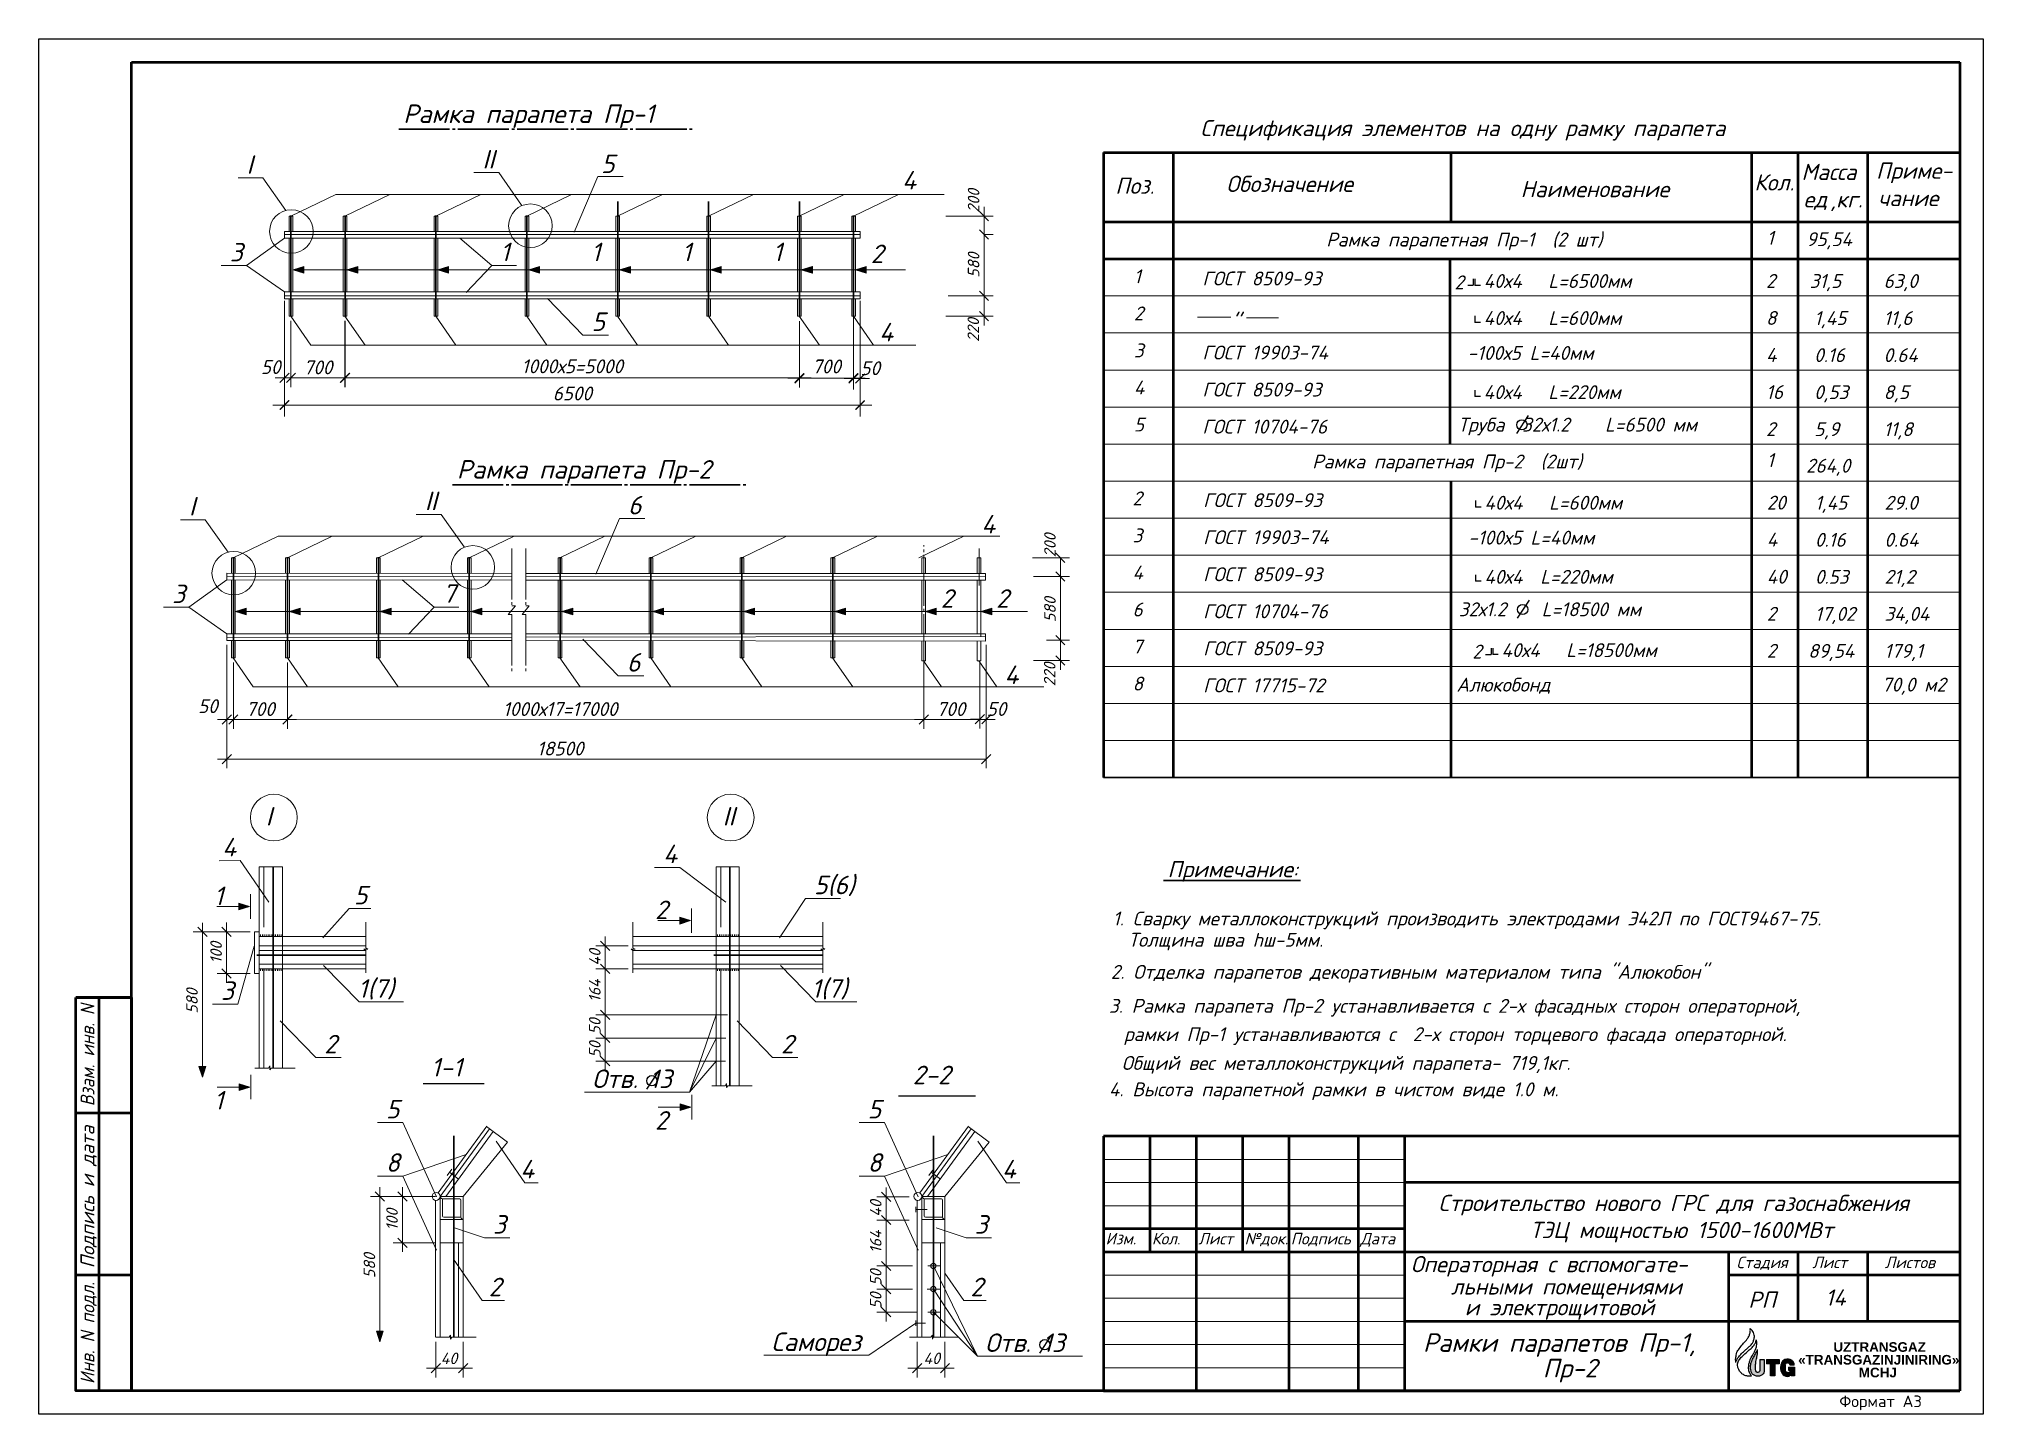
# Model space of a CAD drawing. Extents: x 108150 to 142535, y -18867 to -9422.
# Drawn here: x 140731.3 to 141151.3, y -16848.3 to -16551.3 of the extents above; entities that cross this region are included whole.
import ezdxf
from ezdxf.enums import TextEntityAlignment as Align

# ---------------------------------------------------------------- set-up
doc = ezdxf.new("R2010")
doc.units = 0
doc.header["$MEASUREMENT"] = 0
doc.header["$PDMODE"] = 32
doc.header["$PDSIZE"] = 0.6
for name, pattern in [('ACAD_ISO04W100', [30, 24, -3, 0, -3]), ('DASHED', [19.05, 12.7, -6.35]), ('JIS_08_11', [12.8, 11, -0.6, 0.6, -0.6])]:
    doc.linetypes.add(name, pattern=pattern)
for name, color, linetype in [('12321', 7, 'Continuous'), ('FORMAT', 7, 'Continuous'), ('PDF2_Text', 5, 'Continuous')]:
    doc.layers.add(name, color=color, linetype=linetype)
for name, color, linetype, lineweight in [('SNOVNOY', 3, 'Continuous', 70), ('Выносные', 8, 'Continuous', 15), ('Контурные', 3, 'Continuous', 50), ('Осевые', 8, 'ACAD_ISO04W100', 30), ('Основные', 4, 'Continuous', 40), ('Разм.', 8, 'Continuous', 15), ('Размер', 8, 'Continuous', 30), ('Размер.лини', 252, 'JIS_08_11', 20), ('РАЗМЕРЫ', 8, 'Continuous', 30), ('Разрез', 6, 'Continuous', 60), ('Текст', 2, 'Continuous', 15)]:
    doc.layers.add(name, color=color, linetype=linetype, lineweight=lineweight)
doc.styles.add('PDF Arial', font='arial.ttf')
doc.styles.add('style1', font='isocpeui.ttf')
doc.styles.add('style2', font='simplex.shx', dxfattribs={"width": 0.8})
doc.styles.add('ГОСТ -3', font='isocpeui.ttf', dxfattribs={"height": 3})
doc.styles.add('ГОСТ 250', font='isocpeui.ttf', dxfattribs={"height": 250})
doc.styles.add('ГОСТ 300', font='isocpeui.ttf', dxfattribs={"height": 300})
doc.styles.add('ГОСТ 350', font='isocpeui.ttf', dxfattribs={"height": 350})
doc.styles.add('ГОСТ2.5', font='isocpeur.ttf', dxfattribs={"oblique": 15, "height": 2.5})
doc.styles.add('ГОСТ3', font='isocpeur.ttf', dxfattribs={"oblique": 15, "height": 3})
doc.styles.add('ГОСТ3.5', font='isocpeur.ttf', dxfattribs={"oblique": 15, "height": 3.5})
doc.dimstyles.new('100', dxfattribs={"dimtxt": 3.5, "dimasz": 2, "dimexe": 2.5, "dimexo": 0.5, "dimgap": 1, "dimtad": 1, "dimdec": 0, "dimlfac": 100, "dimtxsty": 'ГОСТ3.5', "dimblk": 'ARCHTICK', "dimcen": 2.5, "dimdle": 2.5, "dimclrd": 256, "dimclre": 256, "dimclrt": 2, "dimadec": 3, "dimazin": 0, "dimtfac": 1, "dimtdec": 0, "dimtmove": 1, "dimatfit": 3, "dimldrblk": 'DOTSMALL', "dimfxl": 1, "dimlwd": -1, "dimlwe": -1, "dimarcsym": 0})

msp = doc.modelspace()

# ---------------------------------------------------------------- texts
at = {"color": 7, "lineweight": 25, "style": 'ГОСТ -3'}
for s, width, p, p2 in [('Взам. инв. N', 0.897376, (140743.3475, -16781.834, -754.4947), (140743.3475, -16759.834, -754.4947)), ('Инв. N подл.', 0.931934, (140743.3475, -16841.834, -754.4947), (140743.3475, -16819.834, -754.4947))]:
    msp.add_text(s, height=3, rotation=90, dxfattribs=dict(at, width=width)).set_placement(p, p2, align=Align.FIT)
msp.add_text('Подпись и дата', height=3, rotation=90, dxfattribs=at).set_placement((140743.3475, -16816.834, -754.4947))
at = {"color": 2, "lineweight": 25, "style": 'ГОСТ -3'}
for s, p in [('Рамки парапетов Пр-1,', (141030.3519, -16834.8909, -754.4947)), ('Пр-2', (141056.2168, -16840.4016, -754.4947))]:
    msp.add_text(s, height=4, dxfattribs=at).set_placement(p)
at = {"style": 'style2'}
msp.add_text('Формат А3', height=2.5, dxfattribs=at).set_placement((141120.2911, -16846.8222, -754.4947))
at = {"color": 2, "lineweight": 25, "insert": (140970.7028, -16728.8909, -754.4947), "char_height": 3.5, "width": 154.104502, "attachment_point": 1, "style": 'ГОСТ3.5'}
msp.add_mtext('  Примечание:', dxfattribs=at)
at = {"layer": 'FORMAT', "style": 'ГОСТ 300'}
for s, p in [('Спецификация элементов на одну рамку парапета', (140982.2528, -16572.3393, -754.4947)), ('Поз.', (140963.8708, -16584.8, -754.4947)), ('Обозначение', (140987.8537, -16584.3951, -754.4947)), ('Кол.', (141101.927, -16584.0764, -754.4947)), ('Масса', (141112.1068, -16581.8081, -754.4947)), ('Приме-', (141128.2313, -16581.5359, -754.4947)), ('Наименование', (141051.4353, -16585.5205, -754.4947)), ('ед', (141112.5617, -16587.7292, -754.4947)), (',кг.', (141118.3996, -16587.7292, -754.4947)), ('чание', (141128.6651, -16587.457, -754.4947))]:
    msp.add_text(s, height=3.5, dxfattribs=at).set_placement(p)
at = {"layer": 'FORMAT', "style": 'ГОСТ3', "oblique": 15}
for s, p in [('Рамка парапетная Пр-1  (2 шт)', (141009.4451, -16596.1707, -754.4947)), ('Рамка парапетная Пр-2  (2шт)', (141006.4121, -16644.1092, -754.4947))]:
    msp.add_text(s, height=3, dxfattribs=at).set_placement(p)
at = {"layer": 'PDF2_Text', "lineweight": 25, "char_height": 2.07708, "attachment_point": 7, "style": 'PDF Arial'}
for s, insert in [('{\\fArial|b1|i0|c204|p34;UZTRANSGAZ}', (141118.9978, -16834.9063, -754.4947)), ('{\\fArial|b1|i0|c204|p34;«TRANSGAZINJINIRING»}', (141111.3995, -16837.662, -754.4947)), ('{\\fArial|b1|i0|c204|p34;MCHJ}', (141124.4971, -16840.4178, -754.4947))]:
    msp.add_mtext(s, dxfattribs=dict(at, insert=insert))
at = {"layer": 'SNOVNOY', "color": 3, "insert": (141033.5828, -16800.9857, -754.4947), "char_height": 3.5, "width": 108.046652, "attachment_point": 1}
msp.add_mtext('\\pi0.10079;{\\fISOCPEUR|b0|i1|c204|p34;Строительство нового ГРС для газоснабжения \\P\\pi19.88905;ТЭЦ мощностью 1500-1600МВт}', dxfattribs=at)
at = {"layer": 'Выносные', "color": 2, "style": 'style1'}
msp.add_text('"', height=3.5, dxfattribs=at).set_placement((140988.8597, -16614.4169, -754.4947))
at = {"layer": 'Выносные', "color": 0, "lineweight": 25, "style": 'ГОСТ 250'}
for p in [(140765.6657, -16761.8502, -754.4947), (140804.0058, -16818.988, -754.4947)]:
    msp.add_text('580', height=2.5, rotation=90, dxfattribs=at).set_placement(p)
at = {"layer": 'Выносные', "color": 0, "lineweight": 15, "char_height": 2.5, "attachment_point": 5, "rotation": 90, "style": 'ГОСТ 250'}
for s, insert in [('200', (140933.2671, -16586.3128, -754.4947)), ('580', (140933.2671, -16600.1962, -754.4947)), ('220', (140933.2079, -16614.201, -754.4947)), ('200', (140949.7625, -16660.7147, -754.4947)), ('580', (140949.7625, -16674.5981, -754.4947)), ('220', (140949.7034, -16688.6029, -754.4947)), ('100', (140769.6325, -16748.6866, -754.4947)), ('40', (140851.4432, -16749.6866, -754.4947)), ('164', (140851.4432, -16756.8865, -754.4947)), ('50', (140851.4432, -16764.6119, -754.4947)), ('50', (140851.4432, -16769.6119, -754.4947)), ('100', (140807.631, -16806.3245, -754.4947)), ('40', (140912.127, -16803.9186, -754.4947)), ('164', (140912.127, -16811.1186, -754.4947)), ('50', (140912.127, -16818.8439, -754.4947)), ('50', (140912.127, -16823.8439, -754.4947))]:
    msp.add_mtext(s, dxfattribs=dict(at, insert=insert))
at = {"layer": 'Выносные', "color": 2, "lineweight": 15, "char_height": 3, "attachment_point": 5, "style": 'ГОСТ 250'}
for s, insert in [('50', (140781.4201, -16622.2064, -754.4947)), ('700', (140791.6334, -16622.2786, -754.4947)), ('50', (140910.9209, -16622.4591, -754.4947))]:
    msp.add_mtext(s, dxfattribs=dict(at, insert=insert))
at = {"layer": 'Выносные', "color": 0, "lineweight": 15, "attachment_point": 5, "style": 'ГОСТ 250'}
for s, insert, char_height in [('50', (140767.8438, -16695.4443, -754.4947), 3), ('700', (140779.1888, -16696.0685, -754.4947), 3), ('1000х17=17000                                                               ', (140843.9579, -16696.0685, -754.4947), 3), ('700', (140928.3609, -16696.0685, -754.4947), 3), ('50', (140938.1961, -16696.057, -754.4947), 3), ('18500', (140843.9579, -16704.6018, -754.4947), 3), ('40', (140819.9373, -16836.2925, -754.4947), 2.5), ('40', (140924.2286, -16836.2925, -754.4947), 2.5)]:
    msp.add_mtext(s, dxfattribs=dict(at, insert=insert, char_height=char_height))
at = {"layer": 'Текст'}
for s, height, style, p in [('Рамка парапета Пр-1', 4, 'ГОСТ 300', (140810.043, -16569.5001, -754.4947)), ('I', 4, 'ГОСТ 300', (140776.2234, -16580.4674, -754.4947)), ('II', 4, 'ГОСТ 300', (140827.171, -16579.3147, -754.4947)), ('5', 4, 'ГОСТ 300', (140852.7911, -16580.315, -754.4947)), ('4', 4, 'ГОСТ 300', (140917.8145, -16583.8388, -754.4947)), ('1', 3, 'ГОСТ 300', (141104.6252, -16595.7971, -754.4947)), ('3', 4, 'ГОСТ 300', (140772.5813, -16599.3932, -754.4947)), ('1', 4, 'ГОСТ 300', (140831.0131, -16599.3435, -754.4947)), ('1', 4, 'ГОСТ 300', (140850.6431, -16599.3435, -754.4947)), ('1', 4, 'ГОСТ 300', (140850.6431, -16599.3435, -754.4947)), ('1', 4, 'ГОСТ 300', (140870.2731, -16599.3435, -754.4947)), ('1', 4, 'ГОСТ 300', (140889.9031, -16599.3435, -754.4947)), ('2', 4, 'ГОСТ 300', (140911.0475, -16599.7623, -754.4947)), ('1', 3, 'ГОСТ 300', (140967.8956, -16604.1211, -754.4947)), ('ГОСТ 8509-93', 3, 'ГОСТ 300', (140982.6879, -16604.5768, -754.4947)), ('2', 3, 'ГОСТ 300', (141037.1383, -16605.4169, -754.4947)), ('40х4   L=6500мм', 3, 'ГОСТ 300', (141043.4433, -16605.1193, -754.4947)), ('2', 3, 'ГОСТ 300', (141104.4443, -16605.1058, -754.4947)), ('31,5', 3, 'ГОСТ 300', (141113.8674, -16605.1281, -754.4947)), ('63,0', 3, 'ГОСТ 300', (141129.8523, -16605.1281, -754.4947)), ('5', 4, 'ГОСТ 300', (140850.7307, -16614.4023, -754.4947)), ('2', 3, 'ГОСТ 300', (140967.8956, -16612.1211, -754.4947)), ('40х4   L=600мм', 3, 'ГОСТ 300', (141043.4433, -16613.1193, -754.4947)), ('8', 3, 'ГОСТ 300', (141104.4443, -16613.1058, -754.4947)), ('1,45', 3, 'ГОСТ 300', (141114.8523, -16613.1281, -754.4947)), ('11,6', 3, 'ГОСТ 300', (141129.8523, -16613.1281, -754.4947)), ('4', 4, 'ГОСТ 300', (140912.8817, -16616.6618, -754.4947)), ('3', 3, 'ГОСТ 300', (140967.8956, -16620.1211, -754.4947)), ('ГОСТ 19903-74', 3, 'ГОСТ 300', (140982.6879, -16620.5768, -754.4947)), (' -100х5 L=40мм', 3, 'ГОСТ 300', (141038.0511, -16620.6618, -754.4947)), ('4', 3, 'ГОСТ 300', (141104.4443, -16621.1058, -754.4947)), ('0.16', 3, 'ГОСТ 300', (141114.8523, -16621.1281, -754.4947)), ('0.64', 3, 'ГОСТ 300', (141129.8523, -16621.1281, -754.4947)), ('4', 3, 'ГОСТ 300', (140967.8956, -16628.1211, -754.4947)), ('ГОСТ 8509-93', 3, 'ГОСТ 300', (140982.6879, -16628.5768, -754.4947)), ('40х4   L=220мм', 3, 'ГОСТ 300', (141043.4433, -16629.1193, -754.4947)), ('16', 3, 'ГОСТ 300', (141104.4443, -16629.1058, -754.4947)), ('0,53', 3, 'ГОСТ 300', (141114.8523, -16629.1281, -754.4947)), ('8,5', 3, 'ГОСТ 300', (141129.8523, -16629.1281, -754.4947)), ('5', 3, 'ГОСТ 300', (140967.8956, -16636.1211, -754.4947)), ('ГОСТ 10704-76', 3, 'ГОСТ 300', (140982.6879, -16636.5768, -754.4947)), ('Труба  32х1.2    L=6500 мм', 3, 'ГОСТ 300', (141037.9124, -16636.1418, -754.4947)), ('2', 3, 'ГОСТ 300', (141104.4443, -16637.1058, -754.4947)), ('5,9', 3, 'ГОСТ 300', (141114.8523, -16637.1281, -754.4947)), ('11,8', 3, 'ГОСТ 300', (141129.8523, -16637.1281, -754.4947)), ('Рамка парапета Пр-2', 4, 'ГОСТ 300', (140821.6309, -16646.2992, -754.4947)), ('1', 3, 'ГОСТ 300', (141104.6252, -16643.7971, -754.4947)), ('I', 4, 'ГОСТ 300', (140763.7789, -16654.2573, -754.4947)), ('II', 4, 'ГОСТ 300', (140814.7265, -16653.1046, -754.4947)), ('6', 4, 'ГОСТ 300', (140858.6072, -16654.0291, -754.4947)), ('2', 3, 'ГОСТ 300', (140967.608, -16652.0692, -754.4947)), ('ГОСТ 8509-93', 3, 'ГОСТ 300', (140982.8553, -16652.4603, -754.4947)), ('40х4   L=600мм', 3, 'ГОСТ 300', (141043.6107, -16653.0027, -754.4947)), ('20', 3, 'ГОСТ 300', (141104.6117, -16652.9892, -754.4947)), ('1,45', 3, 'ГОСТ 300', (141115.0197, -16653.0116, -754.4947)), ('29.0', 3, 'ГОСТ 300', (141130.0197, -16653.0116, -754.4947)), ('4', 4, 'ГОСТ 300', (140934.9274, -16658.1545, -754.4947)), ('3', 3, 'ГОСТ 300', (140967.608, -16660.0692, -754.4947)), ('ГОСТ 19903-74', 3, 'ГОСТ 300', (140982.8553, -16660.4603, -754.4947)), (' -100х5 L=40мм', 3, 'ГОСТ 300', (141038.2186, -16660.5453, -754.4947)), ('4', 3, 'ГОСТ 300', (141104.6117, -16660.9892, -754.4947)), ('0.16', 3, 'ГОСТ 300', (141115.0197, -16661.0116, -754.4947)), ('0.64', 3, 'ГОСТ 300', (141130.0197, -16661.0116, -754.4947)), ('4', 3, 'ГОСТ 300', (140967.608, -16668.0692, -754.4947)), ('ГОСТ 8509-93', 3, 'ГОСТ 300', (140982.8553, -16668.4603, -754.4947)), ('3', 4, 'ГОСТ 300', (140760.1368, -16673.1832, -754.4947)), ('7', 4, 'ГОСТ 300', (140818.5686, -16673.1334, -754.4947)), ('40х4  L=220мм', 3, 'ГОСТ 300', (141043.6107, -16669.0027, -754.4947)), ('40', 3, 'ГОСТ 300', (141104.6117, -16668.9892, -754.4947)), ('0.53', 3, 'ГОСТ 300', (141115.0197, -16669.0116, -754.4947)), ('21,2', 3, 'ГОСТ 300', (141130.0197, -16669.0116, -754.4947)), ('2', 4, 'ГОСТ 300', (140926.1739, -16674.1923, -754.4947)), ('2', 4, 'ГОСТ 300', (140938.1332, -16674.1923, -754.4947)), ('6', 3, 'ГОСТ 300', (140967.608, -16676.0692, -754.4947)), ('ГОСТ 10704-76', 3, 'ГОСТ 300', (140982.8553, -16676.4603, -754.4947)), ('32х1.2    L=18500 мм', 3, 'ГОСТ 300', (141038.0798, -16676.0252, -754.4947)), ('2', 3, 'ГОСТ 300', (141104.6117, -16676.9892, -754.4947)), ('17,02', 3, 'ГОСТ 300', (141115.0197, -16677.0116, -754.4947)), ('34,04', 3, 'ГОСТ 300', (141130.0197, -16677.0116, -754.4947)), ('7', 3, 'ГОСТ 300', (140967.608, -16684.0692, -754.4947)), ('ГОСТ 8509-93', 3, 'ГОСТ 300', (140982.8553, -16684.4603, -754.4947)), ('2', 3, 'ГОСТ 300', (141041.0023, -16685.1526, -754.4947)), ('40х4   L=18500мм', 3, 'ГОСТ 300', (141047.3073, -16684.8549, -754.4947)), ('2', 3, 'ГОСТ 300', (141104.6117, -16684.9892, -754.4947)), ('89,54', 3, 'ГОСТ 300', (141113.5552, -16685.0116, -754.4947)), ('179,1', 3, 'ГОСТ 300', (141130.0197, -16685.0116, -754.4947)), ('6', 4, 'ГОСТ 300', (140858.3671, -16687.9783, -754.4947)), ('4', 4, 'ГОСТ 300', (140939.9198, -16690.6636, -754.4947)), ('8', 3, 'ГОСТ 300', (140967.608, -16692.0692, -754.4947)), ('ГОСТ 17715-72', 3, 'ГОСТ 300', (140982.8553, -16692.4603, -754.4947)), ('Алюкобонд', 3, 'ГОСТ 300', (141037.5817, -16692.3033, -754.4947)), ('70,0 м2', 3, 'ГОСТ 300', (141129.4736, -16692.2896, -754.4947)), ('I', 4, 'ГОСТ 300', (140780.3675, -16721.2157, -754.4947)), ('II', 4, 'ГОСТ 300', (140879.0574, -16721.2157, -754.4947)), ('4', 4, 'ГОСТ 300', (140770.9487, -16727.8891, -754.4947)), ('4', 4, 'ГОСТ 300', (140866.2061, -16729.3589, -754.4947)), ('5(6)', 4, 'ГОСТ 300', (140898.7879, -16736.0565, -754.4947)), ('1', 4, 'ГОСТ 300', (140769.1844, -16738.4048, -754.4947)), ('5', 4, 'ГОСТ 300', (140799.4029, -16738.2465, -754.4947)), ('2', 4, 'ГОСТ 300', (140864.4507, -16741.4366, -754.4947)), ('1. Сварку металлоконструкций производить электродами Э42Л по ГОСТ9467-75. ', 3, 'ГОСТ 300', (140963.3336, -16742.7998, -754.4947)), ('Толщина шва hш-5мм.', 3, 'ГОСТ 300', (140966.6816, -16747.3991, -754.4947)), ('2. Отделка парапетов декоративным материалом типа "Алюкобон"', 3, 'ГОСТ 300', (140962.9064, -16754.3319, -754.4947)), ('3', 4, 'ГОСТ 300', (140770.6698, -16758.882, -754.4947)), ('1(7)', 4, 'ГОСТ 300', (140800.2834, -16758.4079, -754.4947)), ('1(7)', 4, 'ГОСТ 300', (140898.2304, -16758.4079, -754.4947)), ('3. Рамка парапета Пр-2 устанавливается с 2-х фасадных сторон операторной, ', 3, 'ГОСТ 300', (140962.4983, -16761.6658, -754.4947)), ('рамки Пр-1 устанавливаются с  2-х сторон торцевого фасада операторной.', 3, 'ГОСТ 300', (140965.7321, -16767.788, -754.4947)), ('2', 4, 'ГОСТ 300', (140792.9904, -16770.4268, -754.4947)), ('2', 4, 'ГОСТ 300', (140891.6802, -16770.4268, -754.4947)), ('1-1', 4, 'ГОСТ 300', (140816.0493, -16775.4308, -754.4947)), ('Отв. 13', 4, 'ГОСТ 300', (140850.8488, -16777.9082, -754.4947)), ('2-2', 4, 'ГОСТ 300', (140920.1131, -16777.0932, -754.4947)), ('Общий вес металлоконструкций парапета- 719,1кг.', 3, 'ГОСТ 300', (140965.2691, -16774.0011, -754.4947)), ('1', 4, 'ГОСТ 300', (140769.1849, -16782.539, -754.4947)), ('4. Высота парапетной рамки в чистом виде 1.0 м.', 3, 'ГОСТ 300', (140962.4983, -16779.6978, -754.4947)), ('5', 4, 'ГОСТ 300', (140806.3094, -16784.4786, -754.4947)), ('2', 4, 'ГОСТ 300', (140864.4511, -16786.896, -754.4947)), ('5', 4, 'ГОСТ 300', (140910.3732, -16784.4786, -754.4947)), ('8', 4, 'ГОСТ 300', (140806.3094, -16796.003, -754.4947)), ('4', 4, 'ГОСТ 300', (140835.3257, -16797.4208, -754.4947)), ('8', 4, 'ГОСТ 300', (140910.3732, -16796.003, -754.4947)), ('4', 4, 'ГОСТ 300', (140939.3895, -16797.4208, -754.4947)), ('3', 4, 'ГОСТ 300', (140829.4357, -16809.3626, -754.4947)), ('3', 4, 'ГОСТ 300', (140933.4995, -16809.3626, -754.4947)), ('Изм.', 2.5, 'ГОСТ 250', (140961.7771, -16811.6931, -754.4947)), ('Кол.', 2.5, 'ГОСТ 250', (140971.7771, -16811.6931, -754.4947)), ('Лист', 2.5, 'ГОСТ 250', (140981.8122, -16811.6927, -754.4947)), ('№док.', 2.5, 'ГОСТ 250', (140991.8149, -16811.6927, -754.4947)), ('Подпись', 2.5, 'ГОСТ 250', (141001.778, -16811.6918, -754.4947)), ('Дата', 2.5, 'ГОСТ 250', (141016.7978, -16811.6927, -754.4947)), ('Стадия', 2.5, 'ГОСТ 250', (141098.0681, -16816.8211, -754.4947)), ('Лист', 2.5, 'ГОСТ 250', (141114.4431, -16816.8211, -754.4947)), ('Листов', 2.5, 'ГОСТ 250', (141130.103, -16816.8211, -754.4947)), ('2', 4, 'ГОСТ 300', (140828.5286, -16822.8777, -754.4947)), ('2', 4, 'ГОСТ 300', (140932.5925, -16822.8777, -754.4947)), ('РП', 3.5, 'ГОСТ 350', (141100.6249, -16825.3753, -754.4947)), ('14', 3.5, 'ГОСТ 350', (141117.2606, -16824.9075, -754.4947)), ('Саморез', 4, 'ГОСТ 300', (140889.5718, -16834.7089, -754.4947)), ('Отв. 13', 4, 'ГОСТ 300', (140935.7265, -16834.9138, -754.4947))]:
    msp.add_text(s, height=height, dxfattribs=dict(at, style=style)).set_placement(p)
at = {"layer": 'Текст', "color": 1, "style": 'ГОСТ 300'}
for s, p in [('95,54', (141113.1418, -16596.0907, -754.4947)), ('264,0', (141113.0878, -16645.0116, -754.4947))]:
    msp.add_text(s, height=3, dxfattribs=at).set_placement(p)
at = {"layer": 'Текст', "color": 2, "char_height": 3.5, "attachment_point": 1, "style": 'ГОСТ2.5'}
for s, insert, width in [('Операторная с вспомогате-', (141027.7177, -16814.1925, -754.4947), 68.50384), ('льными помещениями ', (141036.3924, -16819.0202, -754.4947), 68.875124), ('и электрощитовой', (141039.3586, -16823.5028, -754.4947), 68.800878)]:
    msp.add_mtext(s, dxfattribs=dict(at, insert=insert, width=width))

# ---------------------------------------------------------------- blocks, each defined once
blk = doc.blocks.new('_Oblique')
at = {"color": 0, "linetype": 'ByBlock', "lineweight": -2}
blk.add_line((-0.5, -0.5), (0.5, 0.5), dxfattribs=at)
blk = doc.blocks.new('_ArchTick')
at = {"color": 0, "linetype": 'ByBlock', "const_width": 0.15}
blk.add_lwpolyline([(-0.5, -0.5), (0.5, 0.5)], dxfattribs=at)
blk = doc.blocks.new('*D2928')
at = {"layer": 'Defpoints', "color": 0, "lineweight": 0, "transparency": 16777216}
for p in [(140784.4, -16607.44), (140908.75, -16607.44), (140908.75, -16630.41)]:
    blk.add_point(p, dxfattribs=at)
at = {"layer": 'Выносные', "transparency": 16777216}
for p, q in [((140784.4, -16607.94), (140784.4, -16632.91)), ((140908.75, -16607.94), (140908.75, -16632.91)), ((140781.9, -16630.41), (140911.25, -16630.41))]:
    blk.add_line(p, q, dxfattribs=at)
at = {"layer": 'Выносные', "transparency": 16777216, "xscale": 2, "yscale": 2, "zscale": 2, "rotation": 180}
blk.add_blockref('_ArchTick', (140784.4, -16630.41), dxfattribs=at)
at = {"layer": 'Выносные', "transparency": 16777216, "xscale": 2, "yscale": 2, "zscale": 2}
blk.add_blockref('_ArchTick', (140908.75, -16630.41), dxfattribs=at)
at = {"layer": 'Выносные', "color": 2, "lineweight": 15, "transparency": 16777216, "insert": (140846.58, -16627.91), "char_height": 3, "attachment_point": 5, "style": 'ГОСТ3'}
blk.add_mtext('6500', dxfattribs=at)
blk = doc.blocks.new('_DotSmall')
at = {"color": 0, "linetype": 'ByBlock', "lineweight": 15, "const_width": 0.5}
blk.add_lwpolyline([(-0.0625, 0, 1), (0.0625, 0, 1)], format="xyb", close=True, dxfattribs=at)
blk = doc.blocks.new('*D2929')
at = {"layer": 'Defpoints', "color": 0, "lineweight": 0, "transparency": 16777216}
for p in [(140797.46, -16624.57), (140895.65, -16624.55), (140895.65, -16624.69)]:
    blk.add_point(p, dxfattribs=at)
at = {"layer": 'Выносные', "transparency": 16777216}
for p, q in [((140797.46, -16624.07), (140797.46, -16622.05)), ((140895.65, -16624.19), (140895.65, -16622.05)), ((140794.96, -16624.55), (140898.15, -16624.55))]:
    blk.add_line(p, q, dxfattribs=at)
at = {"layer": 'Выносные', "transparency": 16777216, "xscale": 2, "yscale": 2, "zscale": 2, "rotation": 180}
blk.add_blockref('_ArchTick', (140797.46, -16624.55), dxfattribs=at)
at = {"layer": 'Выносные', "transparency": 16777216, "xscale": 2, "yscale": 2, "zscale": 2}
blk.add_blockref('_ArchTick', (140895.65, -16624.55), dxfattribs=at)
at = {"layer": 'Выносные', "color": 2, "lineweight": 15, "transparency": 16777216, "insert": (140846.56, -16622.05), "char_height": 3, "attachment_point": 5, "style": 'ГОСТ3'}
blk.add_mtext('1000х5=5000', dxfattribs=at)
blk = doc.blocks.new('*D2930')
at = {"layer": 'Defpoints', "color": 0, "lineweight": 0, "transparency": 16777216}
for p in [(140907.35, -16607.44), (140895.63, -16624.57), (140907.35, -16624.57)]:
    blk.add_point(p, dxfattribs=at)
at = {"layer": 'Выносные', "transparency": 16777216}
for p, q in [((140907.35, -16607.94), (140907.35, -16627.07)), ((140895.63, -16624.07), (140895.63, -16622.07)), ((140893.13, -16624.57), (140909.85, -16624.57))]:
    blk.add_line(p, q, dxfattribs=at)
at = {"layer": 'Выносные', "transparency": 16777216, "xscale": 2, "yscale": 2, "zscale": 2, "rotation": 180}
blk.add_blockref('_ArchTick', (140895.63, -16624.57), dxfattribs=at)
at = {"layer": 'Выносные', "transparency": 16777216, "xscale": 2, "yscale": 2, "zscale": 2}
blk.add_blockref('_ArchTick', (140907.35, -16624.57), dxfattribs=at)
at = {"layer": 'Выносные', "color": 2, "lineweight": 15, "transparency": 16777216, "insert": (140901.49, -16622.07), "char_height": 3.5, "attachment_point": 5, "style": 'ГОСТ3.5'}
blk.add_mtext('{\\H0.85714x;700}', dxfattribs=at)

# ---------------------------------------------------------------- dimensions: what is measured, and where the dimension line sits
at = {"layer": 'Выносные', "color": 0, "lineweight": 15}
for base, p1, p2, text, override, picture, middle in [((140908.7523, -16630.4079, -754.4947), (140784.4024, -16607.4362, -754.4947), (140908.7523, -16607.4362, -754.4947), '6500', {"dimtxsty": 'ГОСТ3', "dimfxl": 2}, '*D2928', (140846.5773, -16627.9079, -754.4947)), ((140895.6531, -16624.5477, -754.4947), (140797.4643, -16624.5667, -754.4947), (140895.6531, -16624.6875, -754.4947), '1000х5=5000', {"dimtxsty": 'ГОСТ3', "dimfxl": 2.5}, '*D2929', (140846.5587, -16622.0477, -754.4947))]:
    dim = msp.add_linear_dim(base=base, p1=p1, p2=p2, text=text, dimstyle='100', override=override, dxfattribs=at)
    dim.commit()
    dim.dimension.update_dxf_attribs({"geometry": picture, "text_midpoint": middle})
at = {"layer": 'Выносные', "color": 2, "lineweight": 15}
dim = msp.add_linear_dim(base=(140907.3523, -16624.5667, -754.4947), p1=(140895.6341, -16624.5667, -754.4947), p2=(140907.3523, -16607.4362, -754.4947), text='{\\H0.85714x;700}', dimstyle='100', override={"dimfxl": 200}, dxfattribs=at)
dim.commit()
dim.dimension.update_dxf_attribs({"geometry": '*D2930', "text_midpoint": (140901.4932, -16622.0667, -754.4947)})

# ---------------------------------------------------------------- hatches: boundary and pattern name
at = {"layer": '12321', "lineweight": 25, "ltscale": 2}
h = msp.add_hatch(color=170, dxfattribs=at)
h.dxf.hatch_style = 1
edge = h.paths.add_edge_path()
edge.add_line((141104.0695, -16836.5626), (141103.1143, -16836.5626))
edge.add_line((141103.1143, -16836.5626), (141103.1143, -16838.7777))
edge.add_spline(control_points=[(141103.1143, -16838.7777), (141103.1014, -16838.8886), (141103.0812, -16839.0623), (141102.9155, -16839.2744), (141102.7029, -16839.3158), (141102.487, -16839.3301), (141102.3312, -16839.1979), (141102.2385, -16839.01), (141102.1999, -16838.7854), (141102.2042, -16838.4096), (141102.1869, -16837.9434), (141102.227, -16837.4278), (141102.2876, -16836.9214), (141102.4135, -16836.4409), (141102.4827, -16835.8366), (141102.6468, -16835.1763), (141102.6373, -16834.6562), (141102.6322, -16834.3792)], knot_values=[0, 0, 0, 0, 0.32175029, 0.50372886, 0.7413174, 0.93122956, 1.11213119, 1.29654799, 1.53988838, 1.77020295, 2.39711599, 2.90378622, 3.28253457, 3.88886889, 4.35336348, 5.06194669, 5.86905617, 5.86905617, 5.86905617, 5.86905617], degree=3, periodic=0)
edge.add_spline(control_points=[(141102.6322, -16834.3792), (141102.6225, -16834.4004), (141102.5195, -16834.6242), (141102.2739, -16835.1321), (141101.869, -16835.8683), (141101.4671, -16836.642), (141101.12, -16837.4104), (141101.1073, -16837.948), (141101.1008, -16838.2233)], knot_values=[0, 0, 0, 0, 0.06833028, 0.72117683, 1.65163806, 2.52459263, 3.28438922, 4.0823675, 4.0823675, 4.0823675, 4.0823675], degree=3, periodic=0)
edge.add_spline(control_points=[(141101.1008, -16838.2233), (141101.1045, -16838.2978), (141101.1188, -16838.5823), (141101.175, -16839.0739), (141101.4411, -16839.6772), (141102.0295, -16840.0596), (141102.7034, -16840.1946), (141103.3667, -16840.0696), (141103.8572, -16839.6775), (141104.0396, -16839.1874), (141104.0614, -16838.8818), (141104.0695, -16838.7689)], knot_values=[0, 0, 0, 0, 0.2184505, 0.83381126, 1.44661398, 2.07318585, 2.80467327, 3.4162574, 3.99187545, 4.55748986, 4.88904194, 4.88904194, 4.88904194, 4.88904194], degree=3, periodic=0)
edge.add_line((141104.0695, -16838.7689), (141104.0695, -16836.5626))
h = msp.add_hatch(color=170, dxfattribs=at)
h.dxf.hatch_style = 1
h.paths.add_polyline_path([(141106.3786, -16837.4865), (141107.2708, -16837.4865), (141107.2708, -16836.5626), (141104.5675, -16836.5626), (141104.5675, -16837.4865), (141105.4065, -16837.4865), (141105.4065, -16840.0435), (141106.3786, -16840.0435)])
h = msp.add_hatch(color=170, dxfattribs=at)
h.dxf.hatch_style = 1
edge = h.paths.add_edge_path()
edge.add_spline(control_points=[(141110.5576, -16837.7752), (141110.5536, -16837.6893), (141110.5453, -16837.5104), (141110.4658, -16837.2402), (141110.3247, -16836.9896), (141110.1546, -16836.826), (141109.9901, -16836.7096), (141109.8442, -16836.614), (141109.6419, -16836.5579), (141109.4189, -16836.4979), (141109.1103, -16836.4998), (141108.7226, -16836.4826), (141108.2655, -16836.6467), (141107.9224, -16837.0457), (141107.703, -16837.5035), (141107.5891, -16838.1031), (141107.5701, -16838.6558), (141107.6957, -16839.1555), (141107.9033, -16839.4929), (141108.1477, -16839.8734), (141108.5196, -16840.0666), (141108.8407, -16840.1573), (141109.0769, -16840.1854), (141109.3145, -16840.1687), (141109.5302, -16840.0841), (141109.7085, -16839.9673), (141109.8303, -16839.8879), (141109.8801, -16839.8554)], knot_values=[0, 0, 0, 0, 0.25111067, 0.5227896, 0.81665353, 1.0828984, 1.20521301, 1.40771753, 1.58789185, 1.81639069, 2.08087123, 2.48608788, 2.94981708, 3.44112246, 3.985778, 4.42046793, 5.22027539, 5.58514014, 5.90745935, 6.37746939, 6.88525477, 7.08490717, 7.35582828, 7.57743803, 7.77434882, 8.02634128, 8.20040993, 8.20040993, 8.20040993, 8.20040993], degree=3, periodic=0)
edge.add_line((141109.8801, -16839.8554), (141109.8801, -16840.0366))
edge.add_line((141109.8801, -16840.0366), (141110.6049, -16840.0366))
edge.add_line((141110.6049, -16840.0366), (141110.6049, -16838.19))
edge.add_line((141110.6049, -16838.19), (141109.3001, -16838.19))
edge.add_line((141109.3001, -16838.19), (141109.3001, -16838.859))
edge.add_line((141109.3001, -16838.859), (141109.7047, -16838.859))
edge.add_spline(control_points=[(141109.7047, -16838.859), (141109.7091, -16838.9235), (141109.7177, -16839.0519), (141109.6115, -16839.216), (141109.4332, -16839.3305), (141109.2155, -16839.3232), (141108.9626, -16839.3298), (141108.7219, -16839.176), (141108.5984, -16838.885), (141108.5492, -16838.5577), (141108.5628, -16838.201), (141108.5626, -16837.8872), (141108.6066, -16837.6199), (141108.7326, -16837.4175), (141108.9667, -16837.2917), (141109.2359, -16837.2861), (141109.48, -16837.3951), (141109.6441, -16837.5713), (141109.6474, -16837.7188), (141109.6486, -16837.7752)], knot_values=[0, 0, 0, 0, 0.18476977, 0.36821541, 0.54027769, 0.78268383, 0.98616211, 1.27703997, 1.54700192, 1.88874392, 2.2406241, 2.58982635, 2.80813824, 3.0254609, 3.2613069, 3.55693344, 3.77661183, 4.03780399, 4.19947695, 4.19947695, 4.19947695, 4.19947695], degree=3, periodic=0)
edge.add_line((141109.6486, -16837.7752), (141110.5576, -16837.7752))
at = {"layer": 'Выносные'}
h = msp.add_hatch(color=256, dxfattribs=at)
h.paths.add_polyline_path([(140788.5966, -16600.4797), (140786.2626, -16601.21), (140788.5966, -16601.21)])
h.paths.add_polyline_path([(140788.5966, -16601.21), (140786.2626, -16601.21), (140788.5966, -16601.9403)])
h = msp.add_hatch(color=256, dxfattribs=at)
h.paths.add_polyline_path([(140800.2364, -16600.4797), (140797.9024, -16601.21), (140800.2364, -16601.21)])
h.paths.add_polyline_path([(140800.2364, -16601.21), (140797.9024, -16601.21), (140800.2364, -16601.9403)])
h = msp.add_hatch(color=256, dxfattribs=at)
h.paths.add_polyline_path([(140819.8664, -16600.4797), (140817.5324, -16601.21), (140819.8664, -16601.21)])
h.paths.add_polyline_path([(140819.8664, -16601.21), (140817.5324, -16601.21), (140819.8664, -16601.9403)])
h = msp.add_hatch(color=256, dxfattribs=at)
h.paths.add_polyline_path([(140839.4964, -16600.4797), (140837.1624, -16601.21), (140839.4964, -16601.21)])
h.paths.add_polyline_path([(140839.4964, -16601.21), (140837.1624, -16601.21), (140839.4964, -16601.9403)])
h = msp.add_hatch(color=256, dxfattribs=at)
h.paths.add_polyline_path([(140859.1264, -16600.4797), (140856.7924, -16601.21), (140859.1264, -16601.21)])
h.paths.add_polyline_path([(140859.1264, -16601.21), (140856.7924, -16601.21), (140859.1264, -16601.9403)])
h = msp.add_hatch(color=256, dxfattribs=at)
h.paths.add_polyline_path([(140859.1264, -16600.4797), (140856.7924, -16601.21), (140859.1264, -16601.21)])
h.paths.add_polyline_path([(140859.1264, -16601.21), (140856.7924, -16601.21), (140859.1264, -16601.9403)])
h = msp.add_hatch(color=256, dxfattribs=at)
h.paths.add_polyline_path([(140859.1264, -16600.4797), (140856.7924, -16601.21), (140859.1264, -16601.21)])
h.paths.add_polyline_path([(140859.1264, -16601.21), (140856.7924, -16601.21), (140859.1264, -16601.9403)])
h = msp.add_hatch(color=256, dxfattribs=at)
h.paths.add_polyline_path([(140859.1264, -16600.4797), (140856.7924, -16601.21), (140859.1264, -16601.21)])
h.paths.add_polyline_path([(140859.1264, -16601.21), (140856.7924, -16601.21), (140859.1264, -16601.9403)])
h = msp.add_hatch(color=256, dxfattribs=at)
h.paths.add_polyline_path([(140878.7564, -16600.4797), (140876.4224, -16601.21), (140878.7564, -16601.21)])
h.paths.add_polyline_path([(140878.7564, -16601.21), (140876.4224, -16601.21), (140878.7564, -16601.9403)])
h = msp.add_hatch(color=256, dxfattribs=at)
h.paths.add_polyline_path([(140878.7564, -16600.4797), (140876.4224, -16601.21), (140878.7564, -16601.21)])
h.paths.add_polyline_path([(140878.7564, -16601.21), (140876.4224, -16601.21), (140878.7564, -16601.9403)])
h = msp.add_hatch(color=256, dxfattribs=at)
h.paths.add_polyline_path([(140878.7564, -16600.4797), (140876.4224, -16601.21), (140878.7564, -16601.21)])
h.paths.add_polyline_path([(140878.7564, -16601.21), (140876.4224, -16601.21), (140878.7564, -16601.9403)])
h = msp.add_hatch(color=256, dxfattribs=at)
h.paths.add_polyline_path([(140878.7564, -16600.4797), (140876.4224, -16601.21), (140878.7564, -16601.21)])
h.paths.add_polyline_path([(140878.7564, -16601.21), (140876.4224, -16601.21), (140878.7564, -16601.9403)])
h = msp.add_hatch(color=256, dxfattribs=at)
h.paths.add_polyline_path([(140878.7564, -16600.4797), (140876.4224, -16601.21), (140878.7564, -16601.21)])
h.paths.add_polyline_path([(140878.7564, -16601.21), (140876.4224, -16601.21), (140878.7564, -16601.9403)])
h = msp.add_hatch(color=256, dxfattribs=at)
h.paths.add_polyline_path([(140878.7564, -16600.4797), (140876.4224, -16601.21), (140878.7564, -16601.21)])
h.paths.add_polyline_path([(140878.7564, -16601.21), (140876.4224, -16601.21), (140878.7564, -16601.9403)])
h = msp.add_hatch(color=256, dxfattribs=at)
h.paths.add_polyline_path([(140878.7564, -16600.4797), (140876.4224, -16601.21), (140878.7564, -16601.21)])
h.paths.add_polyline_path([(140878.7564, -16601.21), (140876.4224, -16601.21), (140878.7564, -16601.9403)])
h = msp.add_hatch(color=256, dxfattribs=at)
h.paths.add_polyline_path([(140898.3863, -16600.4797), (140896.0523, -16601.21), (140898.3863, -16601.21)])
h.paths.add_polyline_path([(140898.3863, -16601.21), (140896.0523, -16601.21), (140898.3863, -16601.9403)])
h = msp.add_hatch(color=256, dxfattribs=at)
h.paths.add_polyline_path([(140898.3863, -16600.4797), (140896.0523, -16601.21), (140898.3863, -16601.21)])
h.paths.add_polyline_path([(140898.3863, -16601.21), (140896.0523, -16601.21), (140898.3863, -16601.9403)])
h = msp.add_hatch(color=256, dxfattribs=at)
h.paths.add_polyline_path([(140898.3863, -16600.4797), (140896.0523, -16601.21), (140898.3863, -16601.21)])
h.paths.add_polyline_path([(140898.3863, -16601.21), (140896.0523, -16601.21), (140898.3863, -16601.9403)])
h = msp.add_hatch(color=256, dxfattribs=at)
h.paths.add_polyline_path([(140898.3863, -16600.4797), (140896.0523, -16601.21), (140898.3863, -16601.21)])
h.paths.add_polyline_path([(140898.3863, -16601.21), (140896.0523, -16601.21), (140898.3863, -16601.9403)])
h = msp.add_hatch(color=256, dxfattribs=at)
h.paths.add_polyline_path([(140898.3863, -16600.4797), (140896.0523, -16601.21), (140898.3863, -16601.21)])
h.paths.add_polyline_path([(140898.3863, -16601.21), (140896.0523, -16601.21), (140898.3863, -16601.9403)])
h = msp.add_hatch(color=256, dxfattribs=at)
h.paths.add_polyline_path([(140898.3864, -16600.4797), (140896.0524, -16601.21), (140898.3864, -16601.21)])
h.paths.add_polyline_path([(140898.3864, -16601.21), (140896.0524, -16601.21), (140898.3864, -16601.9403)])
h = msp.add_hatch(color=256, dxfattribs=at)
h.paths.add_polyline_path([(140898.3864, -16600.4797), (140896.0524, -16601.21), (140898.3864, -16601.21)])
h.paths.add_polyline_path([(140898.3864, -16601.21), (140896.0524, -16601.21), (140898.3864, -16601.9403)])
h = msp.add_hatch(color=256, dxfattribs=at)
h.paths.add_polyline_path([(140898.3864, -16600.4797), (140896.0524, -16601.21), (140898.3864, -16601.21)])
h.paths.add_polyline_path([(140898.3864, -16601.21), (140896.0524, -16601.21), (140898.3864, -16601.9403)])
h = msp.add_hatch(color=256, dxfattribs=at)
h.paths.add_polyline_path([(140898.4465, -16600.4797), (140896.1125, -16601.21), (140898.4465, -16601.21)])
h.paths.add_polyline_path([(140898.4465, -16601.21), (140896.1125, -16601.21), (140898.4465, -16601.9403)])
h = msp.add_hatch(color=256, dxfattribs=at)
h.paths.add_polyline_path([(140910.0863, -16600.4797), (140907.7523, -16601.21), (140910.0863, -16601.21)])
h.paths.add_polyline_path([(140910.0863, -16601.21), (140907.7523, -16601.21), (140910.0863, -16601.9403)])
h = msp.add_hatch(color=256, dxfattribs=at)
h.paths.add_polyline_path([(140910.0863, -16600.4797), (140907.7523, -16601.21), (140910.0863, -16601.21)])
h.paths.add_polyline_path([(140910.0863, -16601.21), (140907.7523, -16601.21), (140910.0863, -16601.9403)])
h = msp.add_hatch(color=256, dxfattribs=at)
h.paths.add_polyline_path([(140776.1521, -16674.2697), (140773.8181, -16674.9999), (140776.1521, -16674.9999)])
h.paths.add_polyline_path([(140776.1521, -16674.9999), (140773.8181, -16674.9999), (140776.1521, -16675.7302)])
h = msp.add_hatch(color=256, dxfattribs=at)
h.paths.add_polyline_path([(140787.7919, -16674.2697), (140785.4579, -16674.9999), (140787.7919, -16674.9999)])
h.paths.add_polyline_path([(140787.7919, -16674.9999), (140785.4579, -16674.9999), (140787.7919, -16675.7302)])
h = msp.add_hatch(color=256, dxfattribs=at)
h.paths.add_polyline_path([(140807.4219, -16674.2697), (140805.0879, -16674.9999), (140807.4219, -16674.9999)])
h.paths.add_polyline_path([(140807.4219, -16674.9999), (140805.0879, -16674.9999), (140807.4219, -16675.7302)])
h = msp.add_hatch(color=256, dxfattribs=at)
h.paths.add_polyline_path([(140827.0519, -16674.2697), (140824.7179, -16674.9999), (140827.0519, -16674.9999)])
h.paths.add_polyline_path([(140827.0519, -16674.9999), (140824.7179, -16674.9999), (140827.0519, -16675.7302)])
h = msp.add_hatch(color=256, dxfattribs=at)
h.paths.add_polyline_path([(140846.6819, -16674.2697), (140844.3479, -16674.9999), (140846.6819, -16674.9999)])
h.paths.add_polyline_path([(140846.6819, -16674.9999), (140844.3479, -16674.9999), (140846.6819, -16675.7302)])
h = msp.add_hatch(color=256, dxfattribs=at)
h.paths.add_polyline_path([(140866.3119, -16674.2697), (140863.9779, -16674.9999), (140866.3119, -16674.9999)])
h.paths.add_polyline_path([(140866.3119, -16674.9999), (140863.9779, -16674.9999), (140866.3119, -16675.7302)])
h = msp.add_hatch(color=256, dxfattribs=at)
h.paths.add_polyline_path([(140885.9419, -16674.2697), (140883.6079, -16674.9999), (140885.9419, -16674.9999)])
h.paths.add_polyline_path([(140885.9419, -16674.9999), (140883.6079, -16674.9999), (140885.9419, -16675.7302)])
h = msp.add_hatch(color=256, dxfattribs=at)
h.paths.add_polyline_path([(140905.5919, -16674.2697), (140903.2579, -16674.9999), (140905.5919, -16674.9999)])
h.paths.add_polyline_path([(140905.5919, -16674.9999), (140903.2579, -16674.9999), (140905.5919, -16675.7302)])
h = msp.add_hatch(color=256, dxfattribs=at)
h.paths.add_polyline_path([(140925.2128, -16674.2697), (140922.8788, -16674.9999), (140925.2128, -16674.9999)])
h.paths.add_polyline_path([(140925.2128, -16674.9999), (140922.8788, -16674.9999), (140925.2128, -16675.7302)])
h = msp.add_hatch(color=256, dxfattribs=at)
h.paths.add_polyline_path([(140937.1721, -16674.2697), (140934.838, -16675), (140937.1721, -16675)])
h.paths.add_polyline_path([(140937.1721, -16675), (140934.838, -16675), (140937.1721, -16675.7303)])
h = msp.add_hatch(color=256, dxfattribs=at)
h.paths.add_polyline_path([(140774.5275, -16739.457), (140776.8616, -16738.7267), (140774.5275, -16738.7267)])
h.paths.add_polyline_path([(140774.5275, -16738.7267), (140776.8616, -16738.7267), (140774.5275, -16737.9965)])
h = msp.add_hatch(color=256, dxfattribs=at)
h.paths.add_polyline_path([(140869.7938, -16742.4889), (140872.1278, -16741.7586), (140869.7938, -16741.7586)])
h.paths.add_polyline_path([(140869.7938, -16741.7586), (140872.1278, -16741.7586), (140869.7938, -16741.0283)])
h = msp.add_hatch(color=256, dxfattribs=at)
h.paths.add_polyline_path([(140765.9354, -16773.2586), (140766.6657, -16775.5926), (140766.6657, -16773.2586)])
h.paths.add_polyline_path([(140766.6657, -16773.2586), (140766.6657, -16775.5926), (140767.3959, -16773.2586)])
h = msp.add_hatch(color=256, dxfattribs=at)
h.paths.add_polyline_path([(140774.579, -16778.44), (140776.913, -16777.7097), (140774.579, -16777.7097)])
h.paths.add_polyline_path([(140774.579, -16777.7097), (140776.913, -16777.7097), (140774.579, -16776.9794)])
h = msp.add_hatch(color=256, dxfattribs=at)
h.paths.add_polyline_path([(140869.8453, -16782.797), (140872.1793, -16782.0667), (140869.8453, -16782.0667)])
h.paths.add_polyline_path([(140869.8453, -16782.0667), (140872.1793, -16782.0667), (140869.8453, -16781.3364)])
h = msp.add_hatch(color=256, dxfattribs=at)
h.paths.add_polyline_path([(140804.2755, -16830.3965), (140805.0058, -16832.7305), (140805.0058, -16830.3965)])
h.paths.add_polyline_path([(140805.0058, -16830.3965), (140805.0058, -16832.7305), (140805.7361, -16830.3965)])

# ---------------------------------------------------------------- linework, layer by layer
for p, q in [((140731.3475, -16551.334, -754.4947), (141151.3475, -16551.334, -754.4947)), ((140731.3475, -16848.334, -754.4947), (140731.3475, -16551.334, -754.4947)), ((141151.3475, -16551.334, -754.4947), (141151.3475, -16848.334, -754.4947)), ((141151.3475, -16848.334, -754.4947), (140731.3475, -16848.334, -754.4947))]:
    msp.add_line(p, q)
at = {"color": 0, "linetype": 'ByBlock', "lineweight": -2}
for p, q in [((140767.6657, -16745.2024, -754.4947), (140765.6657, -16743.2024, -754.4947)), ((140806.0058, -16802.3403, -754.4947), (140804.0058, -16800.3403, -754.4947))]:
    msp.add_line(p, q, dxfattribs=at)
at = {"color": 7, "lineweight": 25}
msp.add_line((140751.3475, -16843.334, -754.4947), (140739.3475, -16843.334, -754.4947), dxfattribs=at)
at = {"layer": '12321', "color": 170, "lineweight": 25, "ltscale": 2}
for p, q in [((141103.1143, -16836.5626, -754.4947), (141104.0695, -16836.5626, -754.4947)), ((141103.1143, -16836.5626, -754.4947), (141103.1143, -16838.7777, -754.4947)), ((141104.0695, -16836.5626, -754.4947), (141104.0695, -16838.7689, -754.4947)), ((141104.5675, -16836.5626, -754.4947), (141107.2708, -16836.5626, -754.4947)), ((141104.5675, -16836.5626, -754.4947), (141104.5675, -16837.4865, -754.4947)), ((141105.4065, -16837.4865, -754.4947), (141104.5675, -16837.4865, -754.4947)), ((141105.4065, -16840.0435, -754.4947), (141105.4065, -16837.4865, -754.4947)), ((141107.2708, -16837.4865, -754.4947), (141106.3786, -16837.4865, -754.4947)), ((141106.3786, -16837.4865, -754.4947), (141106.3786, -16840.0435, -754.4947)), ((141107.2708, -16836.5626, -754.4947), (141107.2708, -16837.4865, -754.4947)), ((141110.5576, -16837.7752, -754.4947), (141109.6486, -16837.7752, -754.4947)), ((141106.3786, -16840.0435, -754.4947), (141105.4065, -16840.0435, -754.4947)), ((141109.3001, -16838.19, -754.4947), (141110.6049, -16838.19, -754.4947)), ((141109.3001, -16838.19, -754.4947), (141109.3001, -16838.859, -754.4947)), ((141109.3001, -16838.859, -754.4947), (141109.7047, -16838.859, -754.4947)), ((141109.8801, -16840.0366, -754.4947), (141109.8801, -16839.8554, -754.4947)), ((141110.6049, -16840.0366, -754.4947), (141109.8801, -16840.0366, -754.4947)), ((141110.6049, -16838.19, -754.4947), (141110.6049, -16840.0366, -754.4947))]:
    msp.add_line(p, q, dxfattribs=at)
at = {"layer": '12321', "color": 150, "lineweight": 25, "ltscale": 2}
for points in [[(141097.949, -16837.224, -754.4947), (141097.8832, -16836.4703, -754.4947), (141098.0048, -16835.6125, -754.4947), (141098.1535, -16834.9843, -754.4947), (141098.6265, -16834.2413, -754.4947), (141099.4651, -16833.2057, -754.4947), (141100.0329, -16832.5497, -754.4947), (141100.3843, -16832.1107, -754.4947), (141100.6208, -16831.7594, -754.4947), (141100.9153, -16831.1085, -754.4947), (141100.9955, -16830.796, -754.4947), (141101.054, -16830.3443, -754.4947), (141101.0589, -16830.0015, -754.4947), (141101.0451, -16829.8178, -754.4947)], [(141097.949, -16837.224, -754.4947), (141098.1183, -16836.5937, -754.4947), (141098.4357, -16836.0946, -754.4947), (141098.9774, -16835.4685, -754.4947), (141099.8191, -16834.6542, -754.4947), (141100.3809, -16834.1536, -754.4947), (141100.9765, -16833.6327, -754.4947), (141101.4972, -16833.029, -754.4947), (141101.7687, -16832.4409, -754.4947), (141101.8854, -16832.0553, -754.4947), (141101.9078, -16831.2781, -754.4947), (141101.7214, -16830.7171, -754.4947), (141101.4415, -16830.2471, -754.4947), (141101.1812, -16829.9773, -754.4947), (141101.0451, -16829.8178, -754.4947)]]:
    msp.add_spline(points, degree=3, dxfattribs=at)
at = {"layer": '12321', "color": 82, "lineweight": 25, "ltscale": 2, "true_color": 0x41c20a}
for points in [[(141101.337, -16840.1352, -754.4947), (141100.4785, -16840.1385, -754.4947), (141099.7194, -16839.897, -754.4947), (141099.1184, -16839.4864, -754.4947), (141098.639, -16838.8804, -754.4947), (141098.5414, -16838.6984, -754.4947), (141098.3381, -16838.1012, -754.4947), (141098.3132, -16837.4998, -754.4947), (141098.4402, -16837.0344, -754.4947), (141098.9338, -16836.2552, -754.4947), (141099.6662, -16835.5395, -754.4947), (141100.6188, -16834.6585, -754.4947), (141101.4355, -16833.9553, -754.4947), (141101.7781, -16833.5591, -754.4947), (141102.1732, -16832.9433, -754.4947), (141102.2836, -16832.6221, -754.4947), (141102.3472, -16832.324, -754.4947)], [(141101.337, -16840.1352, -754.4947), (141100.8558, -16839.3288, -754.4947), (141100.7066, -16838.6989, -754.4947), (141100.7404, -16837.7298, -754.4947), (141100.9028, -16836.9777, -754.4947), (141101.1203, -16836.3612, -754.4947), (141101.6619, -16835.4045, -754.4947), (141101.954, -16834.8557, -754.4947), (141102.2709, -16834.1843, -754.4947), (141102.3721, -16833.8004, -754.4947), (141102.4325, -16833.3309, -754.4947), (141102.4564, -16832.9258, -754.4947), (141102.4289, -16832.5996, -754.4947), (141102.3472, -16832.324, -754.4947)]]:
    msp.add_spline(points, degree=3, dxfattribs=at)
at = {"layer": '12321', "color": 170, "lineweight": 25, "ltscale": 2}
for points in [[(141101.1008, -16838.2233, -754.4947), (141101.1754, -16837.4091, -754.4947), (141101.4559, -16836.6828, -754.4947), (141101.8634, -16835.8865, -754.4947), (141102.3108, -16835.0446, -754.4947), (141102.6029, -16834.4428, -754.4947), (141102.6322, -16834.3792, -754.4947)], [(141103.1143, -16838.7777, -754.4947), (141103.0379, -16839.0984, -754.4947), (141102.9181, -16839.2413, -754.4947), (141102.6855, -16839.3132, -754.4947), (141102.491, -16839.3049, -754.4947), (141102.3437, -16839.1924, -754.4947), (141102.2549, -16839.0256, -754.4947), (141102.207, -16838.7809, -754.4947), (141102.2016, -16838.545, -754.4947), (141102.199, -16837.9026, -754.4947), (141102.2345, -16837.3846, -754.4947), (141102.2851, -16836.9999, -754.4947), (141102.4094, -16836.3911, -754.4947), (141102.4813, -16835.9206, -754.4947), (141102.6091, -16835.2059, -754.4947), (141102.6322, -16834.3792, -754.4947)], [(141110.5576, -16837.7752, -754.4947), (141110.5358, -16837.5188, -754.4947), (141110.4585, -16837.2514, -754.4947), (141110.3077, -16836.9908, -754.4947), (141110.1134, -16836.7993, -754.4947), (141110.0119, -16836.7257, -754.4947), (141109.8333, -16836.6202, -754.4947), (141109.6579, -16836.5626, -754.4947), (141109.4295, -16836.5108, -754.4947), (141109.1588, -16836.4977, -754.4947), (141108.7438, -16836.5092, -754.4947), (141108.2989, -16836.6761, -754.4947), (141107.9532, -16837.042, -754.4947), (141107.7124, -16837.5455, -754.4947), (141107.6205, -16837.9813, -754.4947), (141107.6178, -16838.8009, -754.4947), (141107.7177, -16839.1612, -754.4947), (141107.8779, -16839.45, -754.4947), (141108.1695, -16839.8333, -754.4947), (141108.6214, -16840.0911, -754.4947), (141108.8184, -16840.1462, -754.4947), (141109.0943, -16840.1778, -754.4947), (141109.3203, -16840.1562, -754.4947), (141109.5094, -16840.0858, -754.4947), (141109.7308, -16839.9529, -754.4947), (141109.8801, -16839.8554, -754.4947)], [(141109.6486, -16837.7752, -754.4947), (141109.6295, -16837.6107, -754.4947), (141109.461, -16837.4027, -754.4947), (141109.2556, -16837.3106, -754.4947), (141108.9528, -16837.3185, -754.4947), (141108.7422, -16837.437, -754.4947), (141108.621, -16837.6238, -754.4947), (141108.5747, -16837.8426, -754.4947), (141108.5605, -16838.2002, -754.4947), (141108.5605, -16838.5607, -754.4947), (141108.6184, -16838.9061, -754.4947), (141108.7422, -16839.1535, -754.4947), (141108.9949, -16839.3114, -754.4947), (141109.203, -16839.3255, -754.4947), (141109.4503, -16839.3025, -754.4947), (141109.5997, -16839.2088, -754.4947), (141109.6973, -16839.0482, -754.4947), (141109.7047, -16838.859, -754.4947)], [(141104.0695, -16838.7689, -754.4947), (141104.0331, -16839.1067, -754.4947), (141103.8147, -16839.6436, -754.4947), (141103.3584, -16840.0173, -754.4947), (141102.7458, -16840.1495, -754.4947), (141102.0108, -16840.003, -754.4947), (141101.4861, -16839.633, -754.4947), (141101.2073, -16839.0703, -754.4947), (141101.1132, -16838.4468, -754.4947), (141101.1008, -16838.2233, -754.4947)]]:
    msp.add_spline(points, degree=3, dxfattribs=at)
at = {"layer": 'Выносные', "color": 0}
for p, q in [((140774.3756, -16581.3757, -754.4947), (140779.7242, -16581.3757, -754.4947)), ((140784.6832, -16588.3748, -754.4947), (140779.7242, -16581.3757, -754.4947)), ((140825.3232, -16580.2231, -754.4947), (140830.6718, -16580.2231, -754.4947)), ((140835.6307, -16587.2222, -754.4947), (140830.6718, -16580.2231, -754.4947)), ((140846.9685, -16593.0979, -754.4947), (140852.0622, -16581.0669, -754.4947)), ((140852.0622, -16581.0669, -754.4947), (140857.5438, -16581.0669, -754.4947)), ((140785.7643, -16589.5962, -754.4947), (140795.469, -16584.9124, -754.4947)), ((140797.4643, -16589.5962, -754.4947), (140807.169, -16584.9124, -754.4947)), ((140817.0943, -16589.5962, -754.4947), (140826.799, -16584.9124, -754.4947)), ((140836.7243, -16589.5962, -754.4947), (140846.429, -16584.9124, -754.4947)), ((140856.3543, -16589.5962, -754.4947), (140866.059, -16584.9124, -754.4947)), ((140856.3543, -16589.5962, -754.4947), (140866.059, -16584.9124, -754.4947)), ((140875.9843, -16589.5962, -754.4947), (140885.689, -16584.9124, -754.4947)), ((140875.9843, -16589.5962, -754.4947), (140885.689, -16584.9124, -754.4947)), ((140895.6142, -16589.5962, -754.4947), (140905.3189, -16584.9124, -754.4947)), ((140907.3142, -16589.5962, -754.4947), (140917.0189, -16584.9124, -754.4947)), ((140776.215, -16600.3016, -754.4947), (140784.4024, -16594.3962, -754.4947)), ((140829.1653, -16600.2518, -754.4947), (140822.2979, -16594.3962, -754.4947)), ((140770.7335, -16600.3016, -754.4947), (140776.215, -16600.3016, -754.4947)), ((140776.215, -16600.3016, -754.4947), (140784.4024, -16605.9962, -754.4947)), ((140829.1653, -16600.2518, -754.4947), (140823.6616, -16606.1214, -754.4947)), ((140829.1653, -16600.2518, -754.4947), (140834.5139, -16600.2518, -754.4947)), ((140841.227, -16607.4113, -754.4947), (140848.8829, -16615.3107, -754.4947)), ((140785.7643, -16611.1962, -754.4947), (140790.1081, -16617.4879, -754.4947)), ((140797.4643, -16611.1962, -754.4947), (140801.8081, -16617.4879, -754.4947)), ((140817.0943, -16611.1962, -754.4947), (140821.4381, -16617.4879, -754.4947)), ((140836.7243, -16611.1962, -754.4947), (140841.0681, -16617.4879, -754.4947)), ((140856.3543, -16611.1962, -754.4947), (140860.6981, -16617.4879, -754.4947)), ((140856.3543, -16611.1962, -754.4947), (140860.6981, -16617.4879, -754.4947)), ((140856.3543, -16611.1962, -754.4947), (140860.6981, -16617.4879, -754.4947)), ((140875.9842, -16611.1962, -754.4947), (140880.328, -16617.4879, -754.4947)), ((140895.6142, -16611.1962, -754.4947), (140899.958, -16617.4879, -754.4947)), ((140895.6142, -16611.1962, -754.4947), (140899.958, -16617.4879, -754.4947)), ((140895.6142, -16611.1962, -754.4947), (140899.958, -16617.4879, -754.4947)), ((140907.3142, -16611.1962, -754.4947), (140911.658, -16617.4879, -754.4947)), ((140848.8829, -16615.3107, -754.4947), (140854.3644, -16615.3107, -754.4947)), ((140761.9311, -16655.1657, -754.4947), (140767.2797, -16655.1657, -754.4947)), ((140772.2386, -16662.1647, -754.4947), (140767.2797, -16655.1657, -754.4947)), ((140812.8787, -16654.013, -754.4947), (140818.2273, -16654.013, -754.4947)), ((140823.1862, -16661.0121, -754.4947), (140818.2273, -16654.013, -754.4947)), ((140851.6656, -16666.9685, -754.4947), (140856.7594, -16654.9375, -754.4947)), ((140856.7594, -16654.9375, -754.4947), (140862.2409, -16654.9375, -754.4947)), ((140773.3198, -16663.3861, -754.4947), (140783.0245, -16658.7023, -754.4947)), ((140785.0198, -16663.3861, -754.4947), (140794.7245, -16658.7023, -754.4947)), ((140804.6498, -16663.3861, -754.4947), (140814.3545, -16658.7023, -754.4947)), ((140824.2798, -16663.3861, -754.4947), (140833.9845, -16658.7023, -754.4947)), ((140843.9098, -16663.3861, -754.4947), (140853.6145, -16658.7023, -754.4947)), ((140863.5398, -16663.3861, -754.4947), (140873.2445, -16658.7023, -754.4947)), ((140883.1698, -16663.3861, -754.4947), (140892.8745, -16658.7023, -754.4947)), ((140902.8198, -16663.3861, -754.4947), (140912.5245, -16658.7023, -754.4947)), ((140921.4447, -16663.3861, -754.4947), (140931.1493, -16658.7023, -754.4947)), ((140763.7705, -16674.0915, -754.4947), (140771.9579, -16668.1861, -754.4947)), ((140816.7208, -16674.0417, -754.4947), (140809.8533, -16668.1861, -754.4947)), ((140758.2889, -16674.0915, -754.4947), (140763.7705, -16674.0915, -754.4947)), ((140763.7705, -16674.0915, -754.4947), (140771.9579, -16679.7861, -754.4947)), ((140816.7208, -16674.0417, -754.4947), (140811.2171, -16679.9113, -754.4947)), ((140816.7208, -16674.0417, -754.4947), (140822.0694, -16674.0417, -754.4947)), ((140848.8633, -16680.9872, -754.4947), (140856.5192, -16688.8866, -754.4947)), ((140773.3198, -16684.9861, -754.4947), (140777.6636, -16691.2778, -754.4947)), ((140785.0198, -16684.9861, -754.4947), (140789.3636, -16691.2778, -754.4947)), ((140804.6498, -16684.9861, -754.4947), (140808.9936, -16691.2778, -754.4947)), ((140824.2798, -16684.9861, -754.4947), (140828.6236, -16691.2778, -754.4947)), ((140843.9098, -16684.9861, -754.4947), (140848.2536, -16691.2778, -754.4947)), ((140863.5398, -16684.9861, -754.4947), (140867.8836, -16691.2778, -754.4947)), ((140883.1698, -16684.9861, -754.4947), (140887.5136, -16691.2778, -754.4947)), ((140902.8198, -16684.9861, -754.4947), (140907.1636, -16691.2778, -754.4947)), ((140922.4406, -16685.6261, -754.4947), (140926.3308, -16691.2608, -754.4947)), ((140934.3908, -16685.6261, -754.4947), (140938.2809, -16691.2608, -754.4947)), ((140856.5192, -16688.8866, -754.4947), (140862.0008, -16688.8866, -754.4947)), ((140770.2663, -16728.824, -754.4947), (140774.8642, -16728.7822, -754.4947)), ((140781.0276, -16737.7409, -754.4947), (140774.8642, -16728.7822, -754.4947)), ((140864.3583, -16730.2673, -754.4947), (140869.8398, -16730.2673, -754.4947)), ((140879.7175, -16737.7409, -754.4947), (140869.8398, -16730.2673, -754.4947)), ((140891.3641, -16745.4765, -754.4947), (140896.9401, -16736.9649, -754.4947)), ((140896.9401, -16736.9649, -754.4947), (140904.5016, -16736.9649, -754.4947)), ((140792.6742, -16745.4765, -754.4947), (140798.3603, -16739.1549, -754.4947)), ((140798.3603, -16739.1549, -754.4947), (140803.0366, -16739.1549, -754.4947)), ((140801.9757, -16742.0789, -754.4947), (140801.9757, -16747.6034, -754.4947)), ((140859.6802, -16742.0789, -754.4947), (140859.6802, -16747.6034, -754.4947)), ((140900.6656, -16742.0789, -754.4947), (140900.6656, -16747.6034, -754.4947)), ((140774.3035, -16759.7903, -754.4947), (140777.8799, -16747.257, -754.4947)), ((140801.9757, -16748.1862, -754.4947), (140801.9757, -16753.0128, -754.4947)), ((140859.6802, -16748.1862, -754.4947), (140859.6802, -16753.0128, -754.4947)), ((140900.6656, -16748.1862, -754.4947), (140900.6656, -16753.0128, -754.4947)), ((140792.8596, -16751.4168, -754.4947), (140800.5155, -16759.3162, -754.4947)), ((140891.5495, -16751.4168, -754.4947), (140899.2054, -16759.3162, -754.4947)), ((140768.822, -16759.7903, -754.4947), (140774.3035, -16759.7903, -754.4947)), ((140800.5155, -16759.3162, -754.4947), (140810.0984, -16759.3162, -754.4947)), ((140877.6447, -16762.1119, -754.4947), (140871.9045, -16778.8166, -754.4947)), ((140899.2054, -16759.3162, -754.4947), (140908.0454, -16759.3162, -754.4947)), ((140783.4866, -16763.4358, -754.4947), (140791.1426, -16771.3352, -754.4947)), ((140882.1765, -16763.4358, -754.4947), (140889.8324, -16771.3352, -754.4947)), ((140877.6447, -16767.1119, -754.4947), (140871.9045, -16778.8166, -754.4947)), ((140778.0179, -16773.5926, -754.4947), (140780.9192, -16773.5926, -754.4947)), ((140781.502, -16773.5926, -754.4947), (140786.7363, -16773.5926, -754.4947)), ((140791.1426, -16771.3352, -754.4947), (140796.6241, -16771.3352, -754.4947)), ((140877.6447, -16772.1119, -754.4947), (140871.9045, -16778.8166, -754.4947)), ((140889.8324, -16771.3352, -754.4947), (140895.314, -16771.3352, -754.4947)), ((140849.2276, -16778.8166, -754.4947), (140871.9045, -16778.8166, -754.4947)), ((140876.7077, -16777.4226, -754.4947), (140879.6091, -16777.4226, -754.4947)), ((140880.1918, -16777.4226, -754.4947), (140885.4262, -16777.4226, -754.4947)), ((140804.4616, -16785.3869, -754.4947), (140809.9431, -16785.3869, -754.4947)), ((140809.9431, -16785.3869, -754.4947), (140817.2184, -16801.4186, -754.4947)), ((140908.5254, -16785.3869, -754.4947), (140914.0069, -16785.3869, -754.4947)), ((140914.0069, -16785.3869, -754.4947), (140921.2822, -16801.4186, -754.4947)), ((140836.3043, -16798.3609, -754.4947), (140830.1409, -16789.4022, -754.4947)), ((140940.3681, -16798.3609, -754.4947), (140934.2047, -16789.4022, -754.4947)), ((140809.9431, -16796.9114, -754.4947), (140823.6186, -16792.299, -754.4947)), ((140914.0069, -16796.9114, -754.4947), (140927.6824, -16792.299, -754.4947)), ((140804.4616, -16796.9114, -754.4947), (140809.9431, -16796.9114, -754.4947)), ((140809.9431, -16796.9114, -754.4947), (140817.2184, -16812.9431, -754.4947)), ((140836.3043, -16798.3609, -754.4947), (140839.2056, -16798.3609, -754.4947)), ((140908.5254, -16796.9114, -754.4947), (140914.0069, -16796.9114, -754.4947)), ((140914.0069, -16796.9114, -754.4947), (140921.2822, -16812.9431, -754.4947)), ((140940.3681, -16798.3609, -754.4947), (140943.2695, -16798.3609, -754.4947)), ((140827.5878, -16810.2709, -754.4947), (140821.11, -16808.1208, -754.4947)), ((140931.6517, -16810.2709, -754.4947), (140925.1738, -16808.1208, -754.4947)), ((140827.5878, -16810.2709, -754.4947), (140833.0694, -16810.2709, -754.4947)), ((140931.6517, -16810.2709, -754.4947), (140937.1332, -16810.2709, -754.4947)), ((140827.0981, -16823.8178, -754.4947), (140820.9347, -16814.8591, -754.4947)), ((140924.5841, -16816.3311, -754.4947), (140934.1054, -16835.8221, -754.4947)), ((140931.162, -16823.8178, -754.4947), (140927.0841, -16817.8905, -754.4947)), ((140827.0981, -16823.8178, -754.4947), (140831.9509, -16823.8178, -754.4947)), ((140924.5841, -16821.3311, -754.4947), (140934.1054, -16835.8221, -754.4947)), ((140931.162, -16823.8178, -754.4947), (140936.0147, -16823.8178, -754.4947)), ((140920.8051, -16828.6812, -754.4947), (140910.6275, -16835.6173, -754.4947)), ((140924.5841, -16826.3311, -754.4947), (140934.1054, -16835.8221, -754.4947)), ((140817.0832, -16831.7305, -754.4947), (140819.9846, -16831.7305, -754.4947)), ((140820.5673, -16831.7305, -754.4947), (140825.8017, -16831.7305, -754.4947)), ((140919.4134, -16831.7305, -754.4947), (140924.0484, -16831.7305, -754.4947)), ((140924.6312, -16831.7305, -754.4947), (140929.8655, -16831.7305, -754.4947)), ((140887.9506, -16835.6173, -754.4947), (140910.6275, -16835.6173, -754.4947)), ((140934.1054, -16835.8221, -754.4947), (140956.7822, -16835.8221, -754.4947))]:
    msp.add_line(p, q, dxfattribs=at)
at = {"layer": 'Выносные', "color": 0, "lineweight": 20}
for p, q in [((140795.469, -16584.9124, -754.4947), (140926.8792, -16584.9446, -754.4947)), ((140785.4024, -16589.5962, -754.4947), (140786.2024, -16589.5962, -754.4947)), ((140785.4024, -16589.5962, -754.4947), (140785.4024, -16592.9562, -754.4947)), ((140786.2024, -16589.5962, -754.4947), (140786.2024, -16592.9562, -754.4947)), ((140797.1024, -16589.5962, -754.4947), (140797.9024, -16589.5962, -754.4947)), ((140797.1024, -16589.5962, -754.4947), (140797.1024, -16592.9562, -754.4947)), ((140797.9024, -16589.5962, -754.4947), (140797.9024, -16592.9562, -754.4947)), ((140816.7324, -16589.5962, -754.4947), (140817.5324, -16589.5962, -754.4947)), ((140816.7324, -16589.5962, -754.4947), (140816.7324, -16592.9562, -754.4947)), ((140817.5324, -16589.5962, -754.4947), (140817.5324, -16592.9562, -754.4947)), ((140836.3624, -16589.5962, -754.4947), (140837.1624, -16589.5962, -754.4947)), ((140836.3624, -16589.5962, -754.4947), (140836.3624, -16592.9562, -754.4947)), ((140837.1624, -16589.5962, -754.4947), (140837.1624, -16592.9562, -754.4947)), ((140855.9924, -16589.5962, -754.4947), (140855.9924, -16592.9562, -754.4947)), ((140855.9924, -16589.5962, -754.4947), (140856.7924, -16589.5962, -754.4947)), ((140855.9924, -16589.5962, -754.4947), (140855.9924, -16592.9562, -754.4947)), ((140855.9924, -16589.5962, -754.4947), (140856.7924, -16589.5962, -754.4947)), ((140855.9924, -16589.5962, -754.4947), (140856.7924, -16589.5962, -754.4947)), ((140855.9924, -16589.5962, -754.4947), (140855.9924, -16592.9562, -754.4947)), ((140855.9924, -16589.5962, -754.4947), (140856.7924, -16589.5962, -754.4947)), ((140855.9924, -16589.5962, -754.4947), (140855.9924, -16592.9562, -754.4947)), ((140856.7924, -16589.5962, -754.4947), (140856.7924, -16592.9562, -754.4947)), ((140856.7924, -16589.5962, -754.4947), (140856.7924, -16592.9562, -754.4947)), ((140856.7924, -16589.5962, -754.4947), (140856.7924, -16592.9562, -754.4947)), ((140856.7924, -16589.5962, -754.4947), (140856.7924, -16592.9562, -754.4947)), ((140875.6224, -16589.5962, -754.4947), (140875.6224, -16592.9562, -754.4947)), ((140875.6224, -16589.5962, -754.4947), (140876.4224, -16589.5962, -754.4947)), ((140875.6224, -16589.5962, -754.4947), (140875.6224, -16592.9562, -754.4947)), ((140875.6224, -16589.5962, -754.4947), (140876.4224, -16589.5962, -754.4947)), ((140875.6224, -16589.5962, -754.4947), (140876.4224, -16589.5962, -754.4947)), ((140875.6224, -16589.5962, -754.4947), (140875.6224, -16592.9562, -754.4947)), ((140875.6224, -16589.5962, -754.4947), (140875.6224, -16592.9562, -754.4947)), ((140875.6224, -16589.5962, -754.4947), (140876.4224, -16589.5962, -754.4947)), ((140875.6224, -16589.5962, -754.4947), (140875.6224, -16592.9562, -754.4947)), ((140875.6224, -16589.5962, -754.4947), (140876.4224, -16589.5962, -754.4947)), ((140875.6224, -16589.5962, -754.4947), (140876.4224, -16589.5962, -754.4947)), ((140875.6224, -16589.5962, -754.4947), (140875.6224, -16592.9562, -754.4947)), ((140875.6224, -16589.5962, -754.4947), (140876.4224, -16589.5962, -754.4947)), ((140875.6224, -16589.5962, -754.4947), (140875.6224, -16592.9562, -754.4947)), ((140876.4224, -16589.5962, -754.4947), (140876.4224, -16592.9562, -754.4947)), ((140876.4224, -16589.5962, -754.4947), (140876.4224, -16592.9562, -754.4947)), ((140876.4224, -16589.5962, -754.4947), (140876.4224, -16592.9562, -754.4947)), ((140876.4224, -16589.5962, -754.4947), (140876.4224, -16592.9562, -754.4947)), ((140876.4224, -16589.5962, -754.4947), (140876.4224, -16592.9562, -754.4947)), ((140876.4224, -16589.5962, -754.4947), (140876.4224, -16592.9562, -754.4947)), ((140876.4224, -16589.5962, -754.4947), (140876.4224, -16592.9562, -754.4947)), ((140895.2523, -16589.5962, -754.4947), (140895.2523, -16592.9562, -754.4947)), ((140895.2523, -16589.5962, -754.4947), (140896.0523, -16589.5962, -754.4947)), ((140895.2523, -16589.5962, -754.4947), (140895.2523, -16592.9562, -754.4947)), ((140895.2523, -16589.5962, -754.4947), (140896.0523, -16589.5962, -754.4947)), ((140895.2523, -16589.5962, -754.4947), (140896.0523, -16589.5962, -754.4947)), ((140895.2523, -16589.5962, -754.4947), (140895.2523, -16592.9562, -754.4947)), ((140895.2523, -16589.5962, -754.4947), (140895.2523, -16592.9562, -754.4947)), ((140895.2523, -16589.5962, -754.4947), (140896.0523, -16589.5962, -754.4947)), ((140895.2523, -16589.5962, -754.4947), (140895.2523, -16592.9562, -754.4947)), ((140895.2523, -16589.5962, -754.4947), (140896.0523, -16589.5962, -754.4947)), ((140895.2523, -16589.5962, -754.4947), (140896.0523, -16589.5962, -754.4947)), ((140895.2523, -16589.5962, -754.4947), (140895.2523, -16592.9562, -754.4947)), ((140895.2524, -16589.5962, -754.4947), (140895.2524, -16592.9562, -754.4947)), ((140895.2524, -16589.5962, -754.4947), (140896.0524, -16589.5962, -754.4947)), ((140895.2524, -16589.5962, -754.4947), (140895.2524, -16592.9562, -754.4947)), ((140895.2524, -16589.5962, -754.4947), (140896.0524, -16589.5962, -754.4947)), ((140895.2524, -16589.5962, -754.4947), (140896.0524, -16589.5962, -754.4947)), ((140895.2524, -16589.5962, -754.4947), (140895.2524, -16592.9562, -754.4947)), ((140896.0523, -16589.5962, -754.4947), (140896.0523, -16592.9562, -754.4947)), ((140896.0523, -16589.5962, -754.4947), (140896.0523, -16592.9562, -754.4947)), ((140896.0523, -16589.5962, -754.4947), (140896.0523, -16592.9562, -754.4947)), ((140896.0523, -16589.5962, -754.4947), (140896.0523, -16592.9562, -754.4947)), ((140896.0523, -16589.5962, -754.4947), (140896.0523, -16592.9562, -754.4947)), ((140896.0523, -16589.5962, -754.4947), (140896.0523, -16592.9562, -754.4947)), ((140896.0524, -16589.5962, -754.4947), (140896.0524, -16592.9562, -754.4947)), ((140896.0524, -16589.5962, -754.4947), (140896.0524, -16592.9562, -754.4947)), ((140896.0524, -16589.5962, -754.4947), (140896.0524, -16592.9562, -754.4947)), ((140906.9523, -16589.5962, -754.4947), (140906.9523, -16592.9562, -754.4947)), ((140906.9523, -16589.5962, -754.4947), (140907.7523, -16589.5962, -754.4947)), ((140906.9523, -16589.5962, -754.4947), (140907.7523, -16589.5962, -754.4947)), ((140906.9523, -16589.5962, -754.4947), (140906.9523, -16592.9562, -754.4947)), ((140907.7523, -16589.5962, -754.4947), (140907.7523, -16592.9562, -754.4947)), ((140907.7523, -16589.5962, -754.4947), (140907.7523, -16592.9562, -754.4947)), ((140784.4024, -16592.9562, -754.4947), (140848.9561, -16592.9562, -754.4947)), ((140784.4024, -16592.9562, -754.4947), (140784.4024, -16594.3962, -754.4947)), ((140784.4024, -16593.5962, -754.4947), (140848.9561, -16593.5962, -754.4947)), ((140848.9561, -16592.9562, -754.4947), (140869.4924, -16592.9562, -754.4947)), ((140848.9561, -16593.5962, -754.4947), (140869.4924, -16593.5962, -754.4947)), ((140868.5861, -16592.9562, -754.4947), (140889.1224, -16592.9562, -754.4947)), ((140868.5861, -16593.5962, -754.4947), (140889.1224, -16593.5962, -754.4947)), ((140888.2161, -16592.9562, -754.4947), (140908.7524, -16592.9562, -754.4947)), ((140888.2161, -16593.5962, -754.4947), (140908.7524, -16593.5962, -754.4947)), ((140908.7523, -16592.9562, -754.4947), (140908.7523, -16594.3962, -754.4947)), ((140784.4024, -16594.3962, -754.4947), (140848.9561, -16594.3962, -754.4947)), ((140785.4024, -16594.3962, -754.4947), (140785.4024, -16605.9962, -754.4947)), ((140786.2024, -16594.3962, -754.4947), (140786.2024, -16605.9962, -754.4947)), ((140797.1024, -16594.3962, -754.4947), (140797.1024, -16605.9962, -754.4947)), ((140797.9024, -16594.3962, -754.4947), (140797.9024, -16605.9962, -754.4947)), ((140816.7324, -16594.3962, -754.4947), (140816.7324, -16605.9962, -754.4947)), ((140817.5324, -16594.3962, -754.4947), (140817.5324, -16605.9962, -754.4947)), ((140836.3624, -16594.3962, -754.4947), (140836.3624, -16605.9962, -754.4947)), ((140837.1624, -16594.3962, -754.4947), (140837.1624, -16605.9962, -754.4947)), ((140848.9561, -16594.3962, -754.4947), (140869.4924, -16594.3962, -754.4947)), ((140855.9924, -16594.3962, -754.4947), (140855.9924, -16605.9962, -754.4947)), ((140855.9924, -16594.3962, -754.4947), (140855.9924, -16605.9962, -754.4947)), ((140855.9924, -16594.3962, -754.4947), (140855.9924, -16605.9962, -754.4947)), ((140855.9924, -16594.3962, -754.4947), (140855.9924, -16605.9962, -754.4947)), ((140856.7924, -16594.3962, -754.4947), (140856.7924, -16605.9962, -754.4947)), ((140856.7924, -16594.3962, -754.4947), (140856.7924, -16605.9962, -754.4947)), ((140856.7924, -16594.3962, -754.4947), (140856.7924, -16605.9962, -754.4947)), ((140856.7924, -16594.3962, -754.4947), (140856.7924, -16605.9962, -754.4947)), ((140868.5861, -16594.3962, -754.4947), (140889.1224, -16594.3962, -754.4947)), ((140875.6224, -16594.3962, -754.4947), (140875.6224, -16605.9962, -754.4947)), ((140875.6224, -16594.3962, -754.4947), (140875.6224, -16605.9962, -754.4947)), ((140875.6224, -16594.3962, -754.4947), (140875.6224, -16605.9962, -754.4947)), ((140875.6224, -16594.3962, -754.4947), (140875.6224, -16605.9962, -754.4947)), ((140875.6224, -16594.3962, -754.4947), (140875.6224, -16605.9962, -754.4947)), ((140875.6224, -16594.3962, -754.4947), (140875.6224, -16605.9962, -754.4947)), ((140875.6224, -16594.3962, -754.4947), (140875.6224, -16605.9962, -754.4947)), ((140876.4224, -16594.3962, -754.4947), (140876.4224, -16605.9962, -754.4947)), ((140876.4224, -16594.3962, -754.4947), (140876.4224, -16605.9962, -754.4947)), ((140876.4224, -16594.3962, -754.4947), (140876.4224, -16605.9962, -754.4947)), ((140876.4224, -16594.3962, -754.4947), (140876.4224, -16605.9962, -754.4947)), ((140876.4224, -16594.3962, -754.4947), (140876.4224, -16605.9962, -754.4947)), ((140876.4224, -16594.3962, -754.4947), (140876.4224, -16605.9962, -754.4947)), ((140876.4224, -16594.3962, -754.4947), (140876.4224, -16605.9962, -754.4947)), ((140888.2161, -16594.3962, -754.4947), (140908.7524, -16594.3962, -754.4947)), ((140895.2523, -16594.3962, -754.4947), (140895.2523, -16605.9962, -754.4947)), ((140895.2523, -16594.3962, -754.4947), (140895.2523, -16605.9962, -754.4947)), ((140895.2523, -16594.3962, -754.4947), (140895.2523, -16605.9962, -754.4947)), ((140895.2523, -16594.3962, -754.4947), (140895.2523, -16605.9962, -754.4947)), ((140895.2523, -16594.3962, -754.4947), (140895.2523, -16605.9962, -754.4947)), ((140895.2523, -16594.3962, -754.4947), (140895.2523, -16605.9962, -754.4947)), ((140895.2524, -16594.3962, -754.4947), (140895.2524, -16605.9962, -754.4947)), ((140895.2524, -16594.3962, -754.4947), (140895.2524, -16605.9962, -754.4947)), ((140895.2524, -16594.3962, -754.4947), (140895.2524, -16605.9962, -754.4947)), ((140896.0523, -16594.3962, -754.4947), (140896.0523, -16605.9962, -754.4947)), ((140896.0523, -16594.3962, -754.4947), (140896.0523, -16605.9962, -754.4947)), ((140896.0523, -16594.3962, -754.4947), (140896.0523, -16605.9962, -754.4947)), ((140896.0523, -16594.3962, -754.4947), (140896.0523, -16605.9962, -754.4947)), ((140896.0523, -16594.3962, -754.4947), (140896.0523, -16605.9962, -754.4947)), ((140896.0523, -16594.3962, -754.4947), (140896.0523, -16605.9962, -754.4947)), ((140896.0524, -16594.3962, -754.4947), (140896.0524, -16605.9962, -754.4947)), ((140896.0524, -16594.3962, -754.4947), (140896.0524, -16605.9962, -754.4947)), ((140896.0524, -16594.3962, -754.4947), (140896.0524, -16605.9962, -754.4947)), ((140906.9523, -16594.3962, -754.4947), (140906.9523, -16605.9962, -754.4947)), ((140906.9523, -16594.3962, -754.4947), (140906.9523, -16605.9962, -754.4947)), ((140907.7523, -16594.3962, -754.4947), (140907.7523, -16605.9962, -754.4947)), ((140907.7523, -16594.3962, -754.4947), (140907.7523, -16605.9962, -754.4947)), ((140786.2626, -16601.21, -754.4947), (140848.7206, -16601.21, -754.4947)), ((140848.7206, -16601.21, -754.4947), (140918.5479, -16601.21, -754.4947)), ((140784.4024, -16605.9962, -754.4947), (140848.9851, -16605.9962, -754.4947)), ((140784.4024, -16605.9962, -754.4947), (140784.4024, -16607.4362, -754.4947)), ((140784.4024, -16606.7962, -754.4947), (140908.7523, -16606.7962, -754.4947)), ((140848.9851, -16605.9962, -754.4947), (140869.4924, -16605.9962, -754.4947)), ((140868.6151, -16605.9962, -754.4947), (140889.1224, -16605.9962, -754.4947)), ((140888.2451, -16605.9962, -754.4947), (140908.7524, -16605.9962, -754.4947)), ((140908.7523, -16605.9962, -754.4947), (140908.7523, -16607.4362, -754.4947)), ((140784.4024, -16607.4362, -754.4947), (140848.9863, -16607.4362, -754.4947)), ((140785.4024, -16607.4362, -754.4947), (140785.4024, -16611.1962, -754.4947)), ((140786.2024, -16607.4362, -754.4947), (140786.2024, -16611.1962, -754.4947)), ((140797.1024, -16607.4362, -754.4947), (140797.1024, -16611.1962, -754.4947)), ((140797.9024, -16607.4362, -754.4947), (140797.9024, -16611.1962, -754.4947)), ((140816.7324, -16607.4362, -754.4947), (140816.7324, -16611.1962, -754.4947)), ((140817.5324, -16607.4362, -754.4947), (140817.5324, -16611.1962, -754.4947)), ((140836.3624, -16607.4362, -754.4947), (140836.3624, -16611.1962, -754.4947)), ((140837.1624, -16607.4362, -754.4947), (140837.1624, -16611.1962, -754.4947)), ((140848.9863, -16607.4362, -754.4947), (140869.4924, -16607.4362, -754.4947)), ((140855.9924, -16607.4362, -754.4947), (140855.9924, -16611.1962, -754.4947)), ((140855.9924, -16607.4362, -754.4947), (140855.9924, -16611.1962, -754.4947)), ((140855.9924, -16607.4362, -754.4947), (140855.9924, -16611.1962, -754.4947)), ((140855.9924, -16607.4362, -754.4947), (140855.9924, -16611.1962, -754.4947)), ((140856.7924, -16607.4362, -754.4947), (140856.7924, -16611.1962, -754.4947)), ((140856.7924, -16607.4362, -754.4947), (140856.7924, -16611.1962, -754.4947)), ((140856.7924, -16607.4362, -754.4947), (140856.7924, -16611.1962, -754.4947)), ((140856.7924, -16607.4362, -754.4947), (140856.7924, -16611.1962, -754.4947)), ((140868.6163, -16607.4362, -754.4947), (140889.1224, -16607.4362, -754.4947)), ((140875.6224, -16607.4362, -754.4947), (140875.6224, -16611.1962, -754.4947)), ((140875.6224, -16607.4362, -754.4947), (140875.6224, -16611.1962, -754.4947)), ((140875.6224, -16607.4362, -754.4947), (140875.6224, -16611.1962, -754.4947)), ((140875.6224, -16607.4362, -754.4947), (140875.6224, -16611.1962, -754.4947)), ((140875.6224, -16607.4362, -754.4947), (140875.6224, -16611.1962, -754.4947)), ((140875.6224, -16607.4362, -754.4947), (140875.6224, -16611.1962, -754.4947)), ((140875.6224, -16607.4362, -754.4947), (140875.6224, -16611.1962, -754.4947)), ((140876.4224, -16607.4362, -754.4947), (140876.4224, -16611.1962, -754.4947)), ((140876.4224, -16607.4362, -754.4947), (140876.4224, -16611.1962, -754.4947)), ((140876.4224, -16607.4362, -754.4947), (140876.4224, -16611.1962, -754.4947)), ((140876.4224, -16607.4362, -754.4947), (140876.4224, -16611.1962, -754.4947)), ((140876.4224, -16607.4362, -754.4947), (140876.4224, -16611.1962, -754.4947)), ((140876.4224, -16607.4362, -754.4947), (140876.4224, -16611.1962, -754.4947)), ((140876.4224, -16607.4362, -754.4947), (140876.4224, -16611.1962, -754.4947)), ((140888.2463, -16607.4362, -754.4947), (140908.7524, -16607.4362, -754.4947)), ((140895.2523, -16607.4362, -754.4947), (140895.2523, -16611.1962, -754.4947)), ((140895.2523, -16607.4362, -754.4947), (140895.2523, -16611.1962, -754.4947)), ((140895.2523, -16607.4362, -754.4947), (140895.2523, -16611.1962, -754.4947)), ((140895.2523, -16607.4362, -754.4947), (140895.2523, -16611.1962, -754.4947)), ((140895.2523, -16607.4362, -754.4947), (140895.2523, -16611.1962, -754.4947)), ((140895.2523, -16607.4362, -754.4947), (140895.2523, -16611.1962, -754.4947)), ((140895.2524, -16607.4362, -754.4947), (140895.2524, -16611.1962, -754.4947)), ((140895.2524, -16607.4362, -754.4947), (140895.2524, -16611.1962, -754.4947)), ((140895.2524, -16607.4362, -754.4947), (140895.2524, -16611.1962, -754.4947)), ((140896.0523, -16607.4362, -754.4947), (140896.0523, -16611.1962, -754.4947)), ((140896.0523, -16607.4362, -754.4947), (140896.0523, -16611.1962, -754.4947)), ((140896.0523, -16607.4362, -754.4947), (140896.0523, -16611.1962, -754.4947)), ((140896.0523, -16607.4362, -754.4947), (140896.0523, -16611.1962, -754.4947)), ((140896.0523, -16607.4362, -754.4947), (140896.0523, -16611.1962, -754.4947)), ((140896.0523, -16607.4362, -754.4947), (140896.0523, -16611.1962, -754.4947)), ((140896.0524, -16607.4362, -754.4947), (140896.0524, -16611.1962, -754.4947)), ((140896.0524, -16607.4362, -754.4947), (140896.0524, -16611.1962, -754.4947)), ((140896.0524, -16607.4362, -754.4947), (140896.0524, -16611.1962, -754.4947)), ((140906.9523, -16607.4362, -754.4947), (140906.9523, -16611.1962, -754.4947)), ((140906.9523, -16607.4362, -754.4947), (140906.9523, -16611.1962, -754.4947)), ((140907.7523, -16607.4362, -754.4947), (140907.7523, -16611.1962, -754.4947)), ((140907.7523, -16607.4362, -754.4947), (140907.7523, -16611.1962, -754.4947)), ((140785.4024, -16611.1962, -754.4947), (140786.2024, -16611.1962, -754.4947)), ((140797.1024, -16611.1962, -754.4947), (140797.9024, -16611.1962, -754.4947)), ((140816.7324, -16611.1962, -754.4947), (140817.5324, -16611.1962, -754.4947)), ((140836.3624, -16611.1962, -754.4947), (140837.1624, -16611.1962, -754.4947)), ((140855.9924, -16611.1962, -754.4947), (140856.7924, -16611.1962, -754.4947)), ((140855.9924, -16611.1962, -754.4947), (140856.7924, -16611.1962, -754.4947)), ((140855.9924, -16611.1962, -754.4947), (140856.7924, -16611.1962, -754.4947)), ((140855.9924, -16611.1962, -754.4947), (140856.7924, -16611.1962, -754.4947)), ((140875.6224, -16611.1962, -754.4947), (140876.4224, -16611.1962, -754.4947)), ((140875.6224, -16611.1962, -754.4947), (140876.4224, -16611.1962, -754.4947)), ((140875.6224, -16611.1962, -754.4947), (140876.4224, -16611.1962, -754.4947)), ((140875.6224, -16611.1962, -754.4947), (140876.4224, -16611.1962, -754.4947)), ((140875.6224, -16611.1962, -754.4947), (140876.4224, -16611.1962, -754.4947)), ((140875.6224, -16611.1962, -754.4947), (140876.4224, -16611.1962, -754.4947)), ((140875.6224, -16611.1962, -754.4947), (140876.4224, -16611.1962, -754.4947)), ((140895.2523, -16611.1962, -754.4947), (140896.0523, -16611.1962, -754.4947)), ((140895.2523, -16611.1962, -754.4947), (140896.0523, -16611.1962, -754.4947)), ((140895.2523, -16611.1962, -754.4947), (140896.0523, -16611.1962, -754.4947)), ((140895.2523, -16611.1962, -754.4947), (140896.0523, -16611.1962, -754.4947)), ((140895.2523, -16611.1962, -754.4947), (140896.0523, -16611.1962, -754.4947)), ((140895.2523, -16611.1962, -754.4947), (140896.0523, -16611.1962, -754.4947)), ((140895.2524, -16611.1962, -754.4947), (140896.0524, -16611.1962, -754.4947)), ((140895.2524, -16611.1962, -754.4947), (140896.0524, -16611.1962, -754.4947)), ((140895.2524, -16611.1962, -754.4947), (140896.0524, -16611.1962, -754.4947)), ((140906.9523, -16611.1962, -754.4947), (140907.7523, -16611.1962, -754.4947)), ((140906.9523, -16611.1962, -754.4947), (140907.7523, -16611.1962, -754.4947)), ((140790.1081, -16617.4879, -754.4947), (140920.796, -16617.4879, -754.4947)), ((140783.0245, -16658.7023, -754.4947), (140938.9126, -16658.7023, -754.4947)), ((140772.9579, -16663.3861, -754.4947), (140773.7579, -16663.3861, -754.4947)), ((140772.9579, -16663.3861, -754.4947), (140772.9579, -16666.7461, -754.4947)), ((140773.7579, -16663.3861, -754.4947), (140773.7579, -16666.7461, -754.4947)), ((140784.6579, -16663.3861, -754.4947), (140785.4579, -16663.3861, -754.4947)), ((140784.6579, -16663.3861, -754.4947), (140784.6579, -16666.7461, -754.4947)), ((140785.4579, -16663.3861, -754.4947), (140785.4579, -16666.7461, -754.4947)), ((140804.2879, -16663.3861, -754.4947), (140805.0879, -16663.3861, -754.4947)), ((140804.2879, -16663.3861, -754.4947), (140804.2879, -16666.7461, -754.4947)), ((140805.0879, -16663.3861, -754.4947), (140805.0879, -16666.7461, -754.4947)), ((140823.9179, -16663.3861, -754.4947), (140824.7179, -16663.3861, -754.4947)), ((140823.9179, -16663.3861, -754.4947), (140823.9179, -16666.7461, -754.4947)), ((140824.7179, -16663.3861, -754.4947), (140824.7179, -16666.7461, -754.4947)), ((140843.5479, -16663.3861, -754.4947), (140844.3479, -16663.3861, -754.4947)), ((140843.5479, -16663.3861, -754.4947), (140843.5479, -16666.7461, -754.4947)), ((140844.3479, -16663.3861, -754.4947), (140844.3479, -16666.7461, -754.4947)), ((140863.1779, -16663.3861, -754.4947), (140863.9779, -16663.3861, -754.4947)), ((140863.1779, -16663.3861, -754.4947), (140863.1779, -16666.7461, -754.4947)), ((140863.9779, -16663.3861, -754.4947), (140863.9779, -16666.7461, -754.4947)), ((140882.8079, -16663.3861, -754.4947), (140883.6079, -16663.3861, -754.4947)), ((140882.8079, -16663.3861, -754.4947), (140882.8079, -16666.7461, -754.4947)), ((140883.6079, -16663.3861, -754.4947), (140883.6079, -16666.7461, -754.4947)), ((140902.4579, -16663.3861, -754.4947), (140902.4579, -16666.7461, -754.4947)), ((140902.4579, -16663.3861, -754.4947), (140903.2579, -16663.3861, -754.4947)), ((140903.2579, -16663.3861, -754.4947), (140903.2579, -16666.7461, -754.4947)), ((140922.0787, -16663.4206, -754.4947), (140922.0787, -16666.7806, -754.4947)), ((140922.0787, -16663.4206, -754.4947), (140922.8787, -16663.4206, -754.4947)), ((140922.8787, -16663.4206, -754.4947), (140922.8787, -16666.7806, -754.4947)), ((140934.0381, -16663.4233, -754.4947), (140934.0381, -16666.7833, -754.4947)), ((140934.0381, -16663.4233, -754.4947), (140934.8381, -16663.4233, -754.4947)), ((140934.8381, -16663.4233, -754.4947), (140934.8381, -16666.7833, -754.4947)), ((140771.9579, -16666.7461, -754.4947), (140833.5046, -16666.7602, -754.4947)), ((140771.9579, -16666.7461, -754.4947), (140771.9579, -16668.1861, -754.4947)), ((140771.9579, -16667.3861, -754.4947), (140833.5046, -16667.4306, -754.4947)), ((140771.9579, -16668.1861, -754.4947), (140833.5046, -16668.201, -754.4947)), ((140772.9579, -16668.1861, -754.4947), (140772.9579, -16679.7861, -754.4947)), ((140773.7579, -16668.1861, -754.4947), (140773.7579, -16679.7861, -754.4947)), ((140784.6579, -16668.1861, -754.4947), (140784.6579, -16679.7861, -754.4947)), ((140785.4579, -16668.1861, -754.4947), (140785.4579, -16679.7861, -754.4947)), ((140804.2879, -16668.1861, -754.4947), (140804.2879, -16679.7861, -754.4947)), ((140805.0879, -16668.1861, -754.4947), (140805.0879, -16679.7861, -754.4947)), ((140823.9179, -16668.1861, -754.4947), (140823.9179, -16679.7861, -754.4947)), ((140824.7179, -16668.1861, -754.4947), (140824.7179, -16679.7861, -754.4947)), ((140836.5115, -16666.7609, -754.4947), (140935.8421, -16666.7837, -754.4947)), ((140836.5115, -16667.4328, -754.4947), (140935.8407, -16667.5047, -754.4947)), ((140836.5115, -16668.2017, -754.4947), (140935.8392, -16668.2258, -754.4947)), ((140843.5479, -16668.1861, -754.4947), (140843.5479, -16679.7861, -754.4947)), ((140844.3479, -16668.1861, -754.4947), (140844.3479, -16679.7861, -754.4947)), ((140863.1779, -16668.1861, -754.4947), (140863.1779, -16679.7861, -754.4947)), ((140863.9779, -16668.1861, -754.4947), (140863.9779, -16679.7861, -754.4947)), ((140882.8079, -16668.1861, -754.4947), (140882.8079, -16679.7861, -754.4947)), ((140883.6079, -16668.1861, -754.4947), (140883.6079, -16679.7861, -754.4947)), ((140902.4579, -16668.1861, -754.4947), (140902.4579, -16679.7861, -754.4947)), ((140903.2579, -16668.1861, -754.4947), (140903.2579, -16679.7861, -754.4947)), ((140922.0789, -16668.2224, -754.4947), (140922.0787, -16679.7861, -754.4947)), ((140922.8789, -16668.2226, -754.4947), (140922.8787, -16679.7861, -754.4947)), ((140934.0382, -16668.2253, -754.4947), (140934.038, -16679.7861, -754.4947)), ((140934.8382, -16668.2255, -754.4947), (140934.838, -16680.4261, -754.4947)), ((140935.8421, -16666.7837, -754.4947), (140935.8392, -16668.2258, -754.4947)), ((140773.8181, -16674.9999, -754.4947), (140944.8775, -16674.9999, -754.4947)), ((140771.9579, -16679.7861, -754.4947), (140833.5336, -16679.7861, -754.4947)), ((140771.9579, -16679.7861, -754.4947), (140771.9579, -16681.2261, -754.4947)), ((140771.9579, -16680.5861, -754.4947), (140833.5342, -16680.5259, -754.4947)), ((140771.9579, -16681.2261, -754.4947), (140833.5349, -16681.284, -754.4947)), ((140772.9579, -16681.2261, -754.4947), (140772.9579, -16684.9861, -754.4947)), ((140773.7579, -16681.2261, -754.4947), (140773.7579, -16684.9861, -754.4947)), ((140784.6579, -16681.2261, -754.4947), (140784.6579, -16684.9861, -754.4947)), ((140785.4579, -16681.2261, -754.4947), (140785.4579, -16684.9861, -754.4947)), ((140804.2879, -16681.2261, -754.4947), (140804.2879, -16684.9861, -754.4947)), ((140805.0879, -16681.2261, -754.4947), (140805.0879, -16684.9861, -754.4947)), ((140823.9179, -16681.2261, -754.4947), (140823.9179, -16684.9861, -754.4947)), ((140824.7179, -16681.2261, -754.4947), (140824.7179, -16684.9861, -754.4947)), ((140836.5405, -16679.7861, -754.4947), (140935.8536, -16679.7861, -754.4947)), ((140836.5412, -16680.523, -754.4947), (140935.838, -16680.4261, -754.4947)), ((140836.5418, -16681.2868, -754.4947), (140935.838, -16681.3802, -754.4947)), ((140843.5479, -16681.2261, -754.4947), (140843.5479, -16684.9861, -754.4947)), ((140844.3479, -16681.2261, -754.4947), (140844.3479, -16684.9861, -754.4947)), ((140863.1779, -16681.2261, -754.4947), (140863.1779, -16684.9861, -754.4947)), ((140863.9779, -16681.2261, -754.4947), (140863.9779, -16684.9861, -754.4947)), ((140882.8079, -16681.2261, -754.4947), (140882.8079, -16684.9861, -754.4947)), ((140883.6079, -16681.2261, -754.4947), (140883.6079, -16684.9861, -754.4947)), ((140902.4579, -16681.2261, -754.4947), (140902.4579, -16684.9861, -754.4947)), ((140903.2579, -16681.2261, -754.4947), (140903.2579, -16684.9861, -754.4947)), ((140922.0792, -16681.3673, -754.4947), (140922.0787, -16685.6261, -754.4947)), ((140922.8792, -16681.368, -754.4947), (140922.8787, -16685.6261, -754.4947)), ((140934.0385, -16681.3785, -754.4947), (140934.038, -16685.6261, -754.4947)), ((140934.8385, -16681.3793, -754.4947), (140934.838, -16685.6261, -754.4947)), ((140935.838, -16679.7861, -754.4947), (140935.8385, -16681.3802, -754.4947)), ((140772.9579, -16684.9861, -754.4947), (140773.7579, -16684.9861, -754.4947)), ((140784.6579, -16684.9861, -754.4947), (140785.4579, -16684.9861, -754.4947)), ((140804.2879, -16684.9861, -754.4947), (140805.0879, -16684.9861, -754.4947)), ((140823.9179, -16684.9861, -754.4947), (140824.7179, -16684.9861, -754.4947)), ((140843.5479, -16684.9861, -754.4947), (140844.3479, -16684.9861, -754.4947)), ((140863.1779, -16684.9861, -754.4947), (140863.9779, -16684.9861, -754.4947)), ((140882.8079, -16684.9861, -754.4947), (140883.6079, -16684.9861, -754.4947)), ((140902.4579, -16684.9861, -754.4947), (140903.2579, -16684.9861, -754.4947)), ((140922.0787, -16685.6261, -754.4947), (140922.8787, -16685.6261, -754.4947)), ((140934.038, -16685.6261, -754.4947), (140934.838, -16685.6261, -754.4947)), ((140777.6636, -16691.2778, -754.4947), (140948.4534, -16691.2582, -754.4947)), ((140778.9549, -16730.1108, -754.4947), (140783.9549, -16730.1108, -754.4947)), ((140778.9549, -16730.1108, -754.4947), (140778.9549, -16773.5926, -754.4947)), ((140783.9549, -16730.1108, -754.4947), (140783.9549, -16744.1866, -754.4947)), ((140877.6447, -16730.1108, -754.4947), (140882.6447, -16730.1108, -754.4947)), ((140877.6447, -16730.1108, -754.4947), (140877.6447, -16745.1866, -754.4947)), ((140882.6447, -16730.1108, -754.4947), (140882.6447, -16745.1866, -754.4947)), ((140777.9549, -16744.1866, -754.4947), (140777.9549, -16753.1866, -754.4947)), ((140778.9549, -16744.1866, -754.4947), (140777.9549, -16744.1866, -754.4947)), ((140801.9757, -16745.1866, -754.4947), (140778.9549, -16745.1866, -754.4947)), ((140779.2344, -16744.7775, -754.4947), (140779.2344, -16745.1885, -754.4947)), ((140779.6393, -16744.7775, -754.4947), (140779.6393, -16745.1994, -754.4947)), ((140780.0441, -16744.7775, -754.4947), (140780.0441, -16745.1885, -754.4947)), ((140780.449, -16744.7775, -754.4947), (140780.449, -16745.1994, -754.4947)), ((140780.8538, -16744.7775, -754.4947), (140780.8538, -16745.1885, -754.4947)), ((140781.2587, -16744.7775, -754.4947), (140781.2587, -16745.1994, -754.4947)), ((140781.6635, -16744.7771, -754.4947), (140781.6635, -16745.188, -754.4947)), ((140782.0683, -16744.7775, -754.4947), (140782.0683, -16745.1994, -754.4947)), ((140782.4732, -16744.7775, -754.4947), (140782.4732, -16745.1994, -754.4947)), ((140782.878, -16744.7775, -754.4947), (140782.878, -16745.1885, -754.4947)), ((140783.2829, -16744.7775, -754.4947), (140783.2829, -16745.1994, -754.4947)), ((140783.6877, -16744.7775, -754.4947), (140783.6877, -16745.1885, -754.4947)), ((140900.6656, -16745.1866, -754.4947), (140859.6802, -16745.1866, -754.4947)), ((140877.957, -16744.7757, -754.4947), (140877.957, -16745.1866, -754.4947)), ((140878.3619, -16744.7757, -754.4947), (140878.3619, -16745.1976, -754.4947)), ((140878.7667, -16744.7757, -754.4947), (140878.7667, -16745.1866, -754.4947)), ((140879.1715, -16744.7757, -754.4947), (140879.1715, -16745.1976, -754.4947)), ((140879.5764, -16744.7757, -754.4947), (140879.5764, -16745.1866, -754.4947)), ((140879.9812, -16744.7757, -754.4947), (140879.9812, -16745.1976, -754.4947)), ((140880.3861, -16744.7752, -754.4947), (140880.3861, -16745.1862, -754.4947)), ((140880.7909, -16744.7757, -754.4947), (140880.7909, -16745.1976, -754.4947)), ((140881.1958, -16744.7757, -754.4947), (140881.1958, -16745.1976, -754.4947)), ((140881.6006, -16744.7757, -754.4947), (140881.6006, -16745.1866, -754.4947)), ((140882.0055, -16744.7757, -754.4947), (140882.0055, -16745.1976, -754.4947)), ((140882.4103, -16744.7757, -754.4947), (140882.4103, -16745.1866, -754.4947)), ((140801.9757, -16747.1866, -754.4947), (140778.9549, -16747.1866, -754.4947)), ((140900.6656, -16747.1866, -754.4947), (140859.6802, -16747.1866, -754.4947)), ((140778.9549, -16753.1866, -754.4947), (140777.9549, -16753.1866, -754.4947)), ((140801.9757, -16752.1866, -754.4947), (140778.9549, -16752.1866, -754.4947)), ((140779.2344, -16752.1866, -754.4947), (140779.2344, -16752.5976, -754.4947)), ((140779.6393, -16752.1866, -754.4947), (140779.6393, -16752.6085, -754.4947)), ((140780.0441, -16752.1866, -754.4947), (140780.0441, -16752.5976, -754.4947)), ((140780.449, -16752.1866, -754.4947), (140780.449, -16752.6085, -754.4947)), ((140780.8538, -16752.1866, -754.4947), (140780.8538, -16752.5976, -754.4947)), ((140781.2587, -16752.1866, -754.4947), (140781.2587, -16752.6085, -754.4947)), ((140781.6635, -16752.1862, -754.4947), (140781.6635, -16752.5971, -754.4947)), ((140782.0683, -16752.1866, -754.4947), (140782.0683, -16752.6085, -754.4947)), ((140782.4732, -16752.1866, -754.4947), (140782.4732, -16752.6085, -754.4947)), ((140782.878, -16752.1866, -754.4947), (140782.878, -16752.5976, -754.4947)), ((140783.2829, -16752.1866, -754.4947), (140783.2829, -16752.6085, -754.4947)), ((140783.6877, -16752.1866, -754.4947), (140783.6877, -16752.5976, -754.4947)), ((140783.9549, -16752.1866, -754.4947), (140783.9549, -16773.5926, -754.4947)), ((140900.6656, -16752.1866, -754.4947), (140859.6802, -16752.1866, -754.4947)), ((140877.6447, -16752.1866, -754.4947), (140877.6447, -16777.4226, -754.4947)), ((140877.957, -16752.1866, -754.4947), (140877.957, -16752.5976, -754.4947)), ((140878.3619, -16752.1866, -754.4947), (140878.3619, -16752.6085, -754.4947)), ((140878.7667, -16752.1866, -754.4947), (140878.7667, -16752.5976, -754.4947)), ((140879.1715, -16752.1866, -754.4947), (140879.1715, -16752.6085, -754.4947)), ((140879.5764, -16752.1866, -754.4947), (140879.5764, -16752.5976, -754.4947)), ((140879.9812, -16752.1866, -754.4947), (140879.9812, -16752.6085, -754.4947)), ((140880.3861, -16752.1862, -754.4947), (140880.3861, -16752.5971, -754.4947)), ((140880.7909, -16752.1866, -754.4947), (140880.7909, -16752.6085, -754.4947)), ((140881.1958, -16752.1866, -754.4947), (140881.1958, -16752.6085, -754.4947)), ((140881.6006, -16752.1866, -754.4947), (140881.6006, -16752.5976, -754.4947)), ((140882.0055, -16752.1866, -754.4947), (140882.0055, -16752.6085, -754.4947)), ((140882.4103, -16752.1866, -754.4947), (140882.4103, -16752.5976, -754.4947)), ((140882.6447, -16752.1866, -754.4947), (140882.6447, -16777.4226, -754.4947)), ((140880.0779, -16762.1119, -754.4947), (140876.4839, -16762.1119, -754.4947)), ((140879.7511, -16767.1119, -754.4947), (140876.3206, -16767.1119, -754.4947)), ((140879.6695, -16772.1119, -754.4947), (140876.4839, -16772.1119, -754.4947)), ((140817.0202, -16802.1761, -754.4947), (140817.0202, -16831.7305, -754.4947)), ((140818.0202, -16801.3245, -754.4947), (140818.0202, -16831.7305, -754.4947)), ((140823.0202, -16801.3245, -754.4947), (140818.0202, -16801.3245, -754.4947)), ((140818.5202, -16801.8245, -754.4947), (140818.5202, -16805.5892, -754.4947)), ((140822.2525, -16801.8245, -754.4947), (140818.5202, -16801.8245, -754.4947)), ((140822.5202, -16802.1098, -754.4947), (140822.5202, -16805.8245, -754.4947)), ((140823.0202, -16801.3245, -754.4947), (140823.0202, -16831.7305, -754.4947)), ((140920.8051, -16803.5565, -754.4947), (140920.8051, -16804.7038, -754.4947)), ((140923.232, -16804.1446, -754.4947), (140920.8051, -16804.1446, -754.4947)), ((140921.0841, -16802.1761, -754.4947), (140921.0841, -16831.7305, -754.4947)), ((140922.0841, -16801.3245, -754.4947), (140922.0841, -16831.7305, -754.4947)), ((140927.0841, -16801.3245, -754.4947), (140922.0841, -16801.3245, -754.4947)), ((140922.5841, -16801.8245, -754.4947), (140922.5841, -16805.5892, -754.4947)), ((140926.3163, -16801.8245, -754.4947), (140922.5841, -16801.8245, -754.4947)), ((140926.5841, -16802.1098, -754.4947), (140926.5841, -16805.8245, -754.4947)), ((140927.0841, -16801.3245, -754.4947), (140927.0841, -16831.7305, -754.4947)), ((140823.0202, -16806.3245, -754.4947), (140818.0202, -16806.3245, -754.4947)), ((140822.5202, -16805.8245, -754.4947), (140818.7997, -16805.8245, -754.4947)), ((140927.0841, -16806.3245, -754.4947), (140922.0841, -16806.3245, -754.4947)), ((140926.5841, -16805.8245, -754.4947), (140922.8635, -16805.8245, -754.4947)), ((140823.0202, -16811.3245, -754.4947), (140818.0202, -16811.3245, -754.4947)), ((140927.0841, -16811.3245, -754.4947), (140922.0841, -16811.3245, -754.4947)), ((140926.0841, -16816.3311, -754.4947), (140923.4076, -16816.3311, -754.4947)), ((140926.0841, -16821.3311, -754.4947), (140923.2442, -16821.3311, -754.4947)), ((140920.8051, -16828.0931, -754.4947), (140920.8051, -16829.2404, -754.4947)), ((140922.9056, -16828.6812, -754.4947), (140920.8051, -16828.6812, -754.4947)), ((140926.0841, -16826.3311, -754.4947), (140923.4076, -16826.3311, -754.4947))]:
    msp.add_line(p, q, dxfattribs=at)
at = {"layer": 'Выносные', "color": 8}
for p, q in [((140927.2724, -16589.5962, -754.4947), (140937.5171, -16589.5962, -754.4947)), ((140935.5171, -16587.5962, -754.4947), (140935.5171, -16595.5962, -754.4947)), ((140935.5171, -16591.5962, -754.4947), (140935.5171, -16608.7962, -754.4947)), ((140935.5171, -16593.5962, -754.4947), (140937.5171, -16593.5962, -754.4947)), ((140935.5171, -16593.5962, -754.4947), (140937.5171, -16593.5962, -754.4947)), ((140927.7724, -16606.7962, -754.4947), (140937.5171, -16606.7962, -754.4947)), ((140935.5171, -16604.7962, -754.4947), (140935.5171, -16613.1962, -754.4947)), ((140784.4024, -16608.4362, -754.4947), (140784.4024, -16626.5286, -754.4947)), ((140907.3151, -16608.5569, -754.4947), (140907.3151, -16626.6494, -754.4947)), ((140908.7531, -16608.5569, -754.4947), (140908.7531, -16626.6494, -754.4947)), ((140785.8024, -16612.2513, -754.4947), (140785.8024, -16626.5286, -754.4947)), ((140785.8024, -16612.2513, -754.4947), (140785.8024, -16626.5286, -754.4947)), ((140797.4643, -16612.1962, -754.4947), (140797.4643, -16626.5286, -754.4947)), ((140797.5024, -16612.1962, -754.4947), (140797.5024, -16626.5286, -754.4947)), ((140895.6531, -16612.3169, -754.4947), (140895.6531, -16626.6494, -754.4947)), ((140907.3151, -16612.3169, -754.4947), (140907.3151, -16626.6494, -754.4947)), ((140927.2724, -16611.1962, -754.4947), (140937.5171, -16611.1962, -754.4947)), ((140784.4024, -16624.5286, -754.4947), (140782.4024, -16624.5286, -754.4947)), ((140783.8024, -16624.5286, -754.4947), (140799.4643, -16624.5286, -754.4947)), ((140784.4024, -16624.5286, -754.4947), (140785.8024, -16624.5286, -754.4947)), ((140785.8024, -16624.5286, -754.4947), (140787.8024, -16624.5286, -754.4947)), ((140907.3151, -16624.6494, -754.4947), (140905.3151, -16624.6494, -754.4947)), ((140907.3151, -16624.6494, -754.4947), (140908.7531, -16624.6494, -754.4947)), ((140908.7531, -16624.6494, -754.4947), (140910.7531, -16624.6494, -754.4947)), ((140934.4472, -16661.3861, -754.4947), (140934.4472, -16669.3861, -754.4947)), ((140945.964, -16663.4233, -754.4947), (140954.0125, -16663.4233, -754.4947)), ((140952.0125, -16663.4233, -754.4947), (140952.0125, -16683.1981, -754.4947)), ((140946.1804, -16667.4233, -754.4947), (140954.0125, -16667.4233, -754.4947)), ((140771.9579, -16682.2261, -754.4947), (140771.9579, -16700.3185, -754.4947)), ((140771.9579, -16682.2261, -754.4947), (140771.9579, -16708.8679, -754.4947)), ((140935.9753, -16682.2261, -754.4947), (140935.9753, -16708.8679, -754.4947)), ((140949.029, -16681.1981, -754.4947), (140954.0125, -16681.1981, -754.4947)), ((140952.0125, -16679.1981, -754.4947), (140952.0125, -16687.5981, -754.4947)), ((140773.3579, -16686.0412, -754.4947), (140773.3579, -16700.3185, -754.4947)), ((140773.3579, -16686.0412, -754.4947), (140773.3579, -16700.3185, -754.4947)), ((140785.0198, -16685.9861, -754.4947), (140785.0198, -16700.3185, -754.4947)), ((140785.0579, -16685.9861, -754.4947), (140785.0579, -16700.3185, -754.4947)), ((140922.4879, -16685.9861, -754.4947), (140922.4879, -16700.3185, -754.4947)), ((140934.5902, -16685.9149, -754.4947), (140934.5902, -16700.2474, -754.4947)), ((140935.9571, -16685.9861, -754.4947), (140935.9571, -16700.3185, -754.4947)), ((140946.2237, -16685.5981, -754.4947), (140954.0125, -16685.5981, -754.4947)), ((140771.9579, -16698.3185, -754.4947), (140769.9579, -16698.3185, -754.4947)), ((140771.3579, -16698.3185, -754.4947), (140787.0198, -16698.3185, -754.4947)), ((140771.9579, -16698.3185, -754.4947), (140773.3579, -16698.3185, -754.4947)), ((140773.3579, -16698.3185, -754.4947), (140775.3579, -16698.3185, -754.4947)), ((140783.0579, -16698.3185, -754.4947), (140922.4879, -16698.3606, -754.4947)), ((140920.5299, -16698.3185, -754.4947), (140936.1919, -16698.3185, -754.4947)), ((140934.5902, -16698.2474, -754.4947), (140932.5902, -16698.2474, -754.4947)), ((140934.5902, -16698.3185, -754.4947), (140936.0283, -16698.3185, -754.4947)), ((140935.9571, -16698.3185, -754.4947), (140937.9571, -16698.3185, -754.4947)), ((140769.9579, -16706.8679, -754.4947), (140935.9753, -16706.8679, -754.4947)), ((140777.0066, -16744.2024, -754.4947), (140764.6657, -16744.2024, -754.4947)), ((140766.6657, -16742.2024, -754.4947), (140766.6657, -16775.5926, -754.4947)), ((140776.9549, -16744.1866, -754.4947), (140769.8825, -16744.1866, -754.4947)), ((140771.8825, -16742.1866, -754.4947), (140771.8825, -16755.1866, -754.4947)), ((140853.6932, -16745.1866, -754.4947), (140853.6932, -16754.1866, -754.4947)), ((140858.6802, -16747.1866, -754.4947), (140851.6932, -16747.1866, -754.4947)), ((140776.9549, -16753.1866, -754.4947), (140769.8825, -16753.1866, -754.4947)), ((140858.6802, -16752.1866, -754.4947), (140851.6932, -16752.1866, -754.4947)), ((140858.6586, -16752.1866, -754.4947), (140851.6932, -16752.1866, -754.4947)), ((140853.6932, -16750.1866, -754.4947), (140853.6932, -16764.1119, -754.4947)), ((140875.4839, -16762.1119, -754.4947), (140851.6932, -16762.1119, -754.4947)), ((140876.6447, -16762.1119, -754.4947), (140851.6932, -16762.1119, -754.4947)), ((140853.6932, -16760.1119, -754.4947), (140853.6932, -16769.1119, -754.4947)), ((140853.6932, -16765.1119, -754.4947), (140853.6932, -16774.1119, -754.4947)), ((140876.6447, -16767.1119, -754.4947), (140851.6932, -16767.1119, -754.4947)), ((140876.6447, -16767.1119, -754.4947), (140851.6932, -16767.1119, -754.4947)), ((140876.6447, -16772.1119, -754.4947), (140851.6932, -16772.1119, -754.4947)), ((140805.0058, -16799.3403, -754.4947), (140805.0058, -16832.7305, -754.4947)), ((140809.881, -16813.3245, -754.4947), (140809.881, -16799.3245, -754.4947)), ((140914.377, -16799.4186, -754.4947), (140914.377, -16808.4186, -754.4947)), ((140815.3467, -16801.3403, -754.4947), (140803.0058, -16801.3403, -754.4947)), ((140817.0202, -16801.3245, -754.4947), (140807.881, -16801.3245, -754.4947)), ((140919.364, -16801.4186, -754.4947), (140912.377, -16801.4186, -754.4947)), ((140919.364, -16806.4186, -754.4947), (140912.377, -16806.4186, -754.4947)), ((140919.3424, -16806.4186, -754.4947), (140912.377, -16806.4186, -754.4947)), ((140914.377, -16804.4186, -754.4947), (140914.377, -16818.3439, -754.4947)), ((140817.0202, -16811.3245, -754.4947), (140807.881, -16811.3245, -754.4947)), ((140920.0841, -16816.3439, -754.4947), (140912.377, -16816.3439, -754.4947)), ((140920.0841, -16816.3439, -754.4947), (140912.377, -16816.3439, -754.4947)), ((140914.377, -16814.3439, -754.4947), (140914.377, -16823.3439, -754.4947)), ((140914.377, -16819.3439, -754.4947), (140914.377, -16828.3439, -754.4947)), ((140920.0841, -16821.3439, -754.4947), (140912.377, -16821.3439, -754.4947)), ((140920.0841, -16821.3439, -754.4947), (140912.377, -16821.3439, -754.4947)), ((140921.0841, -16826.3439, -754.4947), (140912.377, -16826.3439, -754.4947)), ((140817.0832, -16832.7305, -754.4947), (140817.0832, -16840.4341, -754.4947)), ((140823.0202, -16832.7305, -754.4947), (140823.0202, -16840.4341, -754.4947)), ((140921.0841, -16832.7305, -754.4947), (140921.0841, -16840.4341, -754.4947)), ((140927.0841, -16832.7305, -754.4947), (140927.0841, -16840.4341, -754.4947)), ((140815.0832, -16838.4341, -754.4947), (140825.0202, -16838.4341, -754.4947)), ((140919.0841, -16838.4341, -754.4947), (140929.0841, -16838.4341, -754.4947))]:
    msp.add_line(p, q, dxfattribs=at)
at = {"layer": 'Выносные'}
for p, q in [((140786.2626, -16601.21, -754.4947), (140788.5966, -16600.4797, -754.4947)), ((140786.2626, -16601.21, -754.4947), (140788.5966, -16601.9403, -754.4947)), ((140788.5966, -16600.4797, -754.4947), (140788.5966, -16601.9403, -754.4947)), ((140797.9024, -16601.21, -754.4947), (140800.2364, -16600.4797, -754.4947)), ((140797.9024, -16601.21, -754.4947), (140800.2364, -16601.9403, -754.4947)), ((140800.2364, -16600.4797, -754.4947), (140800.2364, -16601.9403, -754.4947)), ((140817.5324, -16601.21, -754.4947), (140819.8664, -16600.4797, -754.4947)), ((140817.5324, -16601.21, -754.4947), (140819.8664, -16601.9403, -754.4947)), ((140819.8664, -16600.4797, -754.4947), (140819.8664, -16601.9403, -754.4947)), ((140837.1624, -16601.21, -754.4947), (140839.4964, -16600.4797, -754.4947)), ((140837.1624, -16601.21, -754.4947), (140839.4964, -16601.9403, -754.4947)), ((140839.4964, -16600.4797, -754.4947), (140839.4964, -16601.9403, -754.4947)), ((140856.7924, -16601.21, -754.4947), (140859.1264, -16600.4797, -754.4947)), ((140856.7924, -16601.21, -754.4947), (140859.1264, -16600.4797, -754.4947)), ((140856.7924, -16601.21, -754.4947), (140859.1264, -16600.4797, -754.4947)), ((140856.7924, -16601.21, -754.4947), (140859.1264, -16600.4797, -754.4947)), ((140856.7924, -16601.21, -754.4947), (140859.1264, -16601.9403, -754.4947)), ((140856.7924, -16601.21, -754.4947), (140859.1264, -16601.9403, -754.4947)), ((140856.7924, -16601.21, -754.4947), (140859.1264, -16601.9403, -754.4947)), ((140856.7924, -16601.21, -754.4947), (140859.1264, -16601.9403, -754.4947)), ((140859.1264, -16600.4797, -754.4947), (140859.1264, -16601.9403, -754.4947)), ((140859.1264, -16600.4797, -754.4947), (140859.1264, -16601.9403, -754.4947)), ((140859.1264, -16600.4797, -754.4947), (140859.1264, -16601.9403, -754.4947)), ((140859.1264, -16600.4797, -754.4947), (140859.1264, -16601.9403, -754.4947)), ((140876.4224, -16601.21, -754.4947), (140878.7564, -16600.4797, -754.4947)), ((140876.4224, -16601.21, -754.4947), (140878.7564, -16600.4797, -754.4947)), ((140876.4224, -16601.21, -754.4947), (140878.7564, -16600.4797, -754.4947)), ((140876.4224, -16601.21, -754.4947), (140878.7564, -16600.4797, -754.4947)), ((140876.4224, -16601.21, -754.4947), (140878.7564, -16600.4797, -754.4947)), ((140876.4224, -16601.21, -754.4947), (140878.7564, -16600.4797, -754.4947)), ((140876.4224, -16601.21, -754.4947), (140878.7564, -16600.4797, -754.4947)), ((140876.4224, -16601.21, -754.4947), (140878.7564, -16601.9403, -754.4947)), ((140876.4224, -16601.21, -754.4947), (140878.7564, -16601.9403, -754.4947)), ((140876.4224, -16601.21, -754.4947), (140878.7564, -16601.9403, -754.4947)), ((140876.4224, -16601.21, -754.4947), (140878.7564, -16601.9403, -754.4947)), ((140876.4224, -16601.21, -754.4947), (140878.7564, -16601.9403, -754.4947)), ((140876.4224, -16601.21, -754.4947), (140878.7564, -16601.9403, -754.4947)), ((140876.4224, -16601.21, -754.4947), (140878.7564, -16601.9403, -754.4947)), ((140878.7564, -16600.4797, -754.4947), (140878.7564, -16601.9403, -754.4947)), ((140878.7564, -16600.4797, -754.4947), (140878.7564, -16601.9403, -754.4947)), ((140878.7564, -16600.4797, -754.4947), (140878.7564, -16601.9403, -754.4947)), ((140878.7564, -16600.4797, -754.4947), (140878.7564, -16601.9403, -754.4947)), ((140878.7564, -16600.4797, -754.4947), (140878.7564, -16601.9403, -754.4947)), ((140878.7564, -16600.4797, -754.4947), (140878.7564, -16601.9403, -754.4947)), ((140878.7564, -16600.4797, -754.4947), (140878.7564, -16601.9403, -754.4947)), ((140896.0523, -16601.21, -754.4947), (140898.3863, -16600.4797, -754.4947)), ((140896.0523, -16601.21, -754.4947), (140898.3863, -16600.4797, -754.4947)), ((140896.0523, -16601.21, -754.4947), (140898.3863, -16600.4797, -754.4947)), ((140896.0523, -16601.21, -754.4947), (140898.3863, -16600.4797, -754.4947)), ((140896.0523, -16601.21, -754.4947), (140898.3863, -16600.4797, -754.4947)), ((140896.0523, -16601.21, -754.4947), (140898.3863, -16601.9403, -754.4947)), ((140896.0523, -16601.21, -754.4947), (140898.3863, -16601.9403, -754.4947)), ((140896.0523, -16601.21, -754.4947), (140898.3863, -16601.9403, -754.4947)), ((140896.0523, -16601.21, -754.4947), (140898.3863, -16601.9403, -754.4947)), ((140896.0523, -16601.21, -754.4947), (140898.3863, -16601.9403, -754.4947)), ((140896.0524, -16601.21, -754.4947), (140898.3864, -16600.4797, -754.4947)), ((140896.0524, -16601.21, -754.4947), (140898.3864, -16600.4797, -754.4947)), ((140896.0524, -16601.21, -754.4947), (140898.3864, -16600.4797, -754.4947)), ((140896.0524, -16601.21, -754.4947), (140898.3864, -16601.9403, -754.4947)), ((140896.0524, -16601.21, -754.4947), (140898.3864, -16601.9403, -754.4947)), ((140896.0524, -16601.21, -754.4947), (140898.3864, -16601.9403, -754.4947)), ((140896.1125, -16601.21, -754.4947), (140898.4465, -16600.4797, -754.4947)), ((140896.1125, -16601.21, -754.4947), (140898.4465, -16601.9403, -754.4947)), ((140898.3863, -16600.4797, -754.4947), (140898.3863, -16601.9403, -754.4947)), ((140898.3863, -16600.4797, -754.4947), (140898.3863, -16601.9403, -754.4947)), ((140898.3863, -16600.4797, -754.4947), (140898.3863, -16601.9403, -754.4947)), ((140898.3863, -16600.4797, -754.4947), (140898.3863, -16601.9403, -754.4947)), ((140898.3863, -16600.4797, -754.4947), (140898.3863, -16601.9403, -754.4947)), ((140898.4465, -16600.4797, -754.4947), (140898.4465, -16601.9403, -754.4947)), ((140907.7523, -16601.21, -754.4947), (140910.0863, -16600.4797, -754.4947)), ((140907.7523, -16601.21, -754.4947), (140910.0863, -16600.4797, -754.4947)), ((140907.7523, -16601.21, -754.4947), (140910.0863, -16601.9403, -754.4947)), ((140907.7523, -16601.21, -754.4947), (140910.0863, -16601.9403, -754.4947)), ((140910.0863, -16600.4797, -754.4947), (140910.0863, -16601.9403, -754.4947)), ((140910.0863, -16600.4797, -754.4947), (140910.0863, -16601.9403, -754.4947)), ((140961.3475, -16606.85, -754.4947), (141146.3475, -16606.85, -754.4947)), ((140961.3475, -16614.85, -754.4947), (141146.3475, -16614.85, -754.4947)), ((140961.3475, -16622.85, -754.4947), (141146.3475, -16622.85, -754.4947)), ((140961.3475, -16630.85, -754.4947), (141146.3475, -16630.85, -754.4947)), ((140961.3475, -16638.85, -754.4947), (141146.3475, -16638.85, -754.4947)), ((140961.3475, -16646.85, -754.4947), (141146.3475, -16646.85, -754.4947)), ((140961.3475, -16654.85, -754.4947), (141146.3475, -16654.85, -754.4947)), ((140961.3475, -16662.85, -754.4947), (141146.3475, -16662.85, -754.4947)), ((140961.3475, -16670.85, -754.4947), (141146.3475, -16670.85, -754.4947)), ((140773.8181, -16674.9999, -754.4947), (140776.1521, -16674.2697, -754.4947)), ((140773.8181, -16674.9999, -754.4947), (140776.1521, -16675.7302, -754.4947)), ((140776.1521, -16674.2697, -754.4947), (140776.1521, -16675.7302, -754.4947)), ((140785.4579, -16674.9999, -754.4947), (140787.7919, -16674.2697, -754.4947)), ((140785.4579, -16674.9999, -754.4947), (140787.7919, -16675.7302, -754.4947)), ((140787.7919, -16674.2697, -754.4947), (140787.7919, -16675.7302, -754.4947)), ((140805.0879, -16674.9999, -754.4947), (140807.4219, -16674.2697, -754.4947)), ((140805.0879, -16674.9999, -754.4947), (140807.4219, -16675.7302, -754.4947)), ((140807.4219, -16674.2697, -754.4947), (140807.4219, -16675.7302, -754.4947)), ((140824.7179, -16674.9999, -754.4947), (140827.0519, -16674.2697, -754.4947)), ((140824.7179, -16674.9999, -754.4947), (140827.0519, -16675.7302, -754.4947)), ((140827.0519, -16674.2697, -754.4947), (140827.0519, -16675.7302, -754.4947)), ((140844.3479, -16674.9999, -754.4947), (140846.6819, -16674.2697, -754.4947)), ((140844.3479, -16674.9999, -754.4947), (140846.6819, -16675.7302, -754.4947)), ((140846.6819, -16674.2697, -754.4947), (140846.6819, -16675.7302, -754.4947)), ((140863.9779, -16674.9999, -754.4947), (140866.3119, -16674.2697, -754.4947)), ((140863.9779, -16674.9999, -754.4947), (140866.3119, -16675.7302, -754.4947)), ((140866.3119, -16674.2697, -754.4947), (140866.3119, -16675.7302, -754.4947)), ((140883.6079, -16674.9999, -754.4947), (140885.9419, -16674.2697, -754.4947)), ((140883.6079, -16674.9999, -754.4947), (140885.9419, -16675.7302, -754.4947)), ((140885.9419, -16674.2697, -754.4947), (140885.9419, -16675.7302, -754.4947)), ((140903.2579, -16674.9999, -754.4947), (140905.5919, -16674.2697, -754.4947)), ((140903.2579, -16674.9999, -754.4947), (140905.5919, -16675.7302, -754.4947)), ((140905.5919, -16674.2697, -754.4947), (140905.5919, -16675.7302, -754.4947)), ((140922.8788, -16674.9999, -754.4947), (140925.2128, -16674.2697, -754.4947)), ((140922.8788, -16674.9999, -754.4947), (140925.2128, -16675.7302, -754.4947)), ((140925.2128, -16674.2697, -754.4947), (140925.2128, -16675.7302, -754.4947)), ((140934.838, -16675, -754.4947), (140937.1721, -16674.2697, -754.4947)), ((140934.838, -16675, -754.4947), (140937.1721, -16675.7303, -754.4947)), ((140937.1721, -16674.2697, -754.4947), (140937.1721, -16675.7303, -754.4947)), ((140961.3475, -16678.85, -754.4947), (141146.3475, -16678.85, -754.4947)), ((140961.3475, -16686.85, -754.4947), (141146.3475, -16686.85, -754.4947)), ((140961.3475, -16694.85, -754.4947), (141146.3475, -16694.85, -754.4947)), ((140961.3475, -16694.85, -754.4947), (141146.3475, -16694.85, -754.4947)), ((140961.3475, -16702.85, -754.4947), (141146.3475, -16702.85, -754.4947)), ((140777.0869, -16741.3656, -754.4947), (140777.0869, -16736.0724, -754.4947)), ((140776.8616, -16738.7267, -754.4947), (140769.7996, -16738.7267, -754.4947)), ((140776.8616, -16738.7267, -754.4947), (140774.5275, -16737.9965, -754.4947)), ((140774.5275, -16739.457, -754.4947), (140774.5275, -16737.9965, -754.4947)), ((140776.8616, -16738.7267, -754.4947), (140774.5275, -16739.457, -754.4947)), ((140872.1278, -16741.7586, -754.4947), (140869.7938, -16741.0283, -754.4947)), ((140869.7938, -16742.4889, -754.4947), (140869.7938, -16741.0283, -754.4947)), ((140872.3532, -16744.3974, -754.4947), (140872.3532, -16739.1042, -754.4947)), ((140872.1278, -16741.7586, -754.4947), (140865.0658, -16741.7586, -754.4947)), ((140872.1278, -16741.7586, -754.4947), (140869.7938, -16742.4889, -754.4947)), ((140766.6657, -16775.5926, -754.4947), (140765.9354, -16773.2586, -754.4947)), ((140765.9354, -16773.2586, -754.4947), (140767.3959, -16773.2586, -754.4947)), ((140766.6657, -16775.5926, -754.4947), (140767.3959, -16773.2586, -754.4947)), ((140776.913, -16777.7097, -754.4947), (140769.851, -16777.7097, -754.4947)), ((140776.913, -16777.7097, -754.4947), (140774.579, -16776.9794, -754.4947)), ((140774.579, -16778.44, -754.4947), (140774.579, -16776.9794, -754.4947)), ((140776.913, -16777.7097, -754.4947), (140774.579, -16778.44, -754.4947)), ((140777.1384, -16780.3485, -754.4947), (140777.1384, -16775.0553, -754.4947)), ((140872.1793, -16782.0667, -754.4947), (140865.1173, -16782.0667, -754.4947)), ((140872.1793, -16782.0667, -754.4947), (140869.8453, -16781.3364, -754.4947)), ((140869.8453, -16782.797, -754.4947), (140869.8453, -16781.3364, -754.4947)), ((140872.1793, -16782.0667, -754.4947), (140869.8453, -16782.797, -754.4947)), ((140872.4046, -16784.7055, -754.4947), (140872.4046, -16779.4123, -754.4947)), ((140805.0058, -16832.7305, -754.4947), (140804.2755, -16830.3965, -754.4947)), ((140804.2755, -16830.3965, -754.4947), (140805.7361, -16830.3965, -754.4947)), ((140805.0058, -16832.7305, -754.4947), (140805.7361, -16830.3965, -754.4947))]:
    msp.add_line(p, q, dxfattribs=at)
at = {"layer": 'Выносные', "color": 0, "lineweight": 25}
for p, q in [((141040.0064, -16604.5561, -754.4947), (141041.2006, -16604.5561, -754.4947)), ((141041.2006, -16603.1478, -754.4947), (141041.2006, -16604.5561, -754.4947)), ((141041.5406, -16603.1671, -754.4947), (141041.5406, -16604.5754, -754.4947)), ((141042.7348, -16604.5754, -754.4947), (141041.5406, -16604.5754, -754.4947)), ((141041.5406, -16611.1671, -754.4947), (141041.5406, -16612.5754, -754.4947)), ((141042.7348, -16612.5754, -754.4947), (141041.5406, -16612.5754, -754.4947)), ((141041.5406, -16627.1671, -754.4947), (141041.5406, -16628.5754, -754.4947)), ((141042.7348, -16628.5754, -754.4947), (141041.5406, -16628.5754, -754.4947)), ((141041.708, -16651.0506, -754.4947), (141041.708, -16652.4589, -754.4947)), ((141042.9023, -16652.4589, -754.4947), (141041.708, -16652.4589, -754.4947)), ((141041.708, -16667.0506, -754.4947), (141041.708, -16668.4589, -754.4947)), ((141042.9023, -16668.4589, -754.4947), (141041.708, -16668.4589, -754.4947)), ((141043.8704, -16684.2918, -754.4947), (141045.0647, -16684.2918, -754.4947)), ((141045.0647, -16682.8835, -754.4947), (141045.0647, -16684.2918, -754.4947)), ((141045.4046, -16682.9028, -754.4947), (141045.4046, -16684.3111, -754.4947)), ((141046.5989, -16684.3111, -754.4947), (141045.4046, -16684.3111, -754.4947))]:
    msp.add_line(p, q, dxfattribs=at)
at = {"layer": 'Выносные', "color": 2}
for p, q in [((140988.8326, -16611.456, -754.4947), (140981.6012, -16611.456, -754.4947)), ((140999.1432, -16611.6071, -754.4947), (140992.2474, -16611.6071, -754.4947))]:
    msp.add_line(p, q, dxfattribs=at)
at = {"layer": 'Выносные', "color": 0, "lineweight": 15}
for p, q in [((140854.3924, -16624.5286, -754.4947), (140870.0543, -16624.5286, -754.4947)), ((140802.4349, -16747.9172, -754.4947), (140801.572, -16747.9172, -754.4947)), ((140801.572, -16747.9172, -754.4947), (140801.9757, -16748.1862, -754.4947)), ((140801.9757, -16747.6034, -754.4947), (140802.4349, -16747.9172, -754.4947)), ((140860.1393, -16747.9172, -754.4947), (140859.2764, -16747.9172, -754.4947)), ((140859.2764, -16747.9172, -754.4947), (140859.6802, -16748.1862, -754.4947)), ((140859.6802, -16747.6034, -754.4947), (140860.1393, -16747.9172, -754.4947)), ((140901.1247, -16747.9172, -754.4947), (140900.2618, -16747.9172, -754.4947)), ((140900.2618, -16747.9172, -754.4947), (140900.6656, -16748.1862, -754.4947)), ((140900.6656, -16747.6034, -754.4947), (140901.1247, -16747.9172, -754.4947)), ((140780.9192, -16773.5926, -754.4947), (140781.2329, -16773.1335, -754.4947)), ((140781.2329, -16773.1335, -754.4947), (140781.2329, -16773.9964, -754.4947)), ((140781.2329, -16773.9964, -754.4947), (140781.502, -16773.5926, -754.4947)), ((140879.6091, -16777.4226, -754.4947), (140879.9228, -16776.9635, -754.4947)), ((140879.9228, -16776.9635, -754.4947), (140879.9228, -16777.8264, -754.4947)), ((140879.9228, -16777.8264, -754.4947), (140880.1918, -16777.4226, -754.4947)), ((140817.572, -16800.5679, -754.4947), (140828.1084, -16786.1221, -754.4947)), ((140818.0202, -16801.3245, -754.4947), (140828.6786, -16786.7114, -754.4947)), ((140832.5795, -16789.5894, -754.4947), (140828.0285, -16786.2318, -754.4947)), ((140921.6359, -16800.5679, -754.4947), (140932.1723, -16786.1221, -754.4947)), ((140922.0841, -16801.3245, -754.4947), (140932.7425, -16786.7114, -754.4947)), ((140936.6433, -16789.5894, -754.4947), (140932.0923, -16786.2318, -754.4947)), ((140823.0202, -16801.3245, -754.4947), (140832.5795, -16789.5894, -754.4947)), ((140927.0841, -16801.3245, -754.4947), (140936.6433, -16789.5894, -754.4947)), ((140819.5309, -16796.779, -754.4947), (140820.5343, -16795.4033, -754.4947)), ((140923.5948, -16796.779, -754.4947), (140924.5981, -16795.4033, -754.4947)), ((140822.0241, -16797.5689, -754.4947), (140820.0286, -16796.0967, -754.4947)), ((140926.0879, -16797.5689, -754.4947), (140924.0924, -16796.0967, -754.4947)), ((140819.9846, -16831.7305, -754.4947), (140820.2983, -16831.2714, -754.4947)), ((140820.2983, -16831.2714, -754.4947), (140820.2983, -16832.1343, -754.4947)), ((140820.2983, -16832.1343, -754.4947), (140820.5673, -16831.7305, -754.4947)), ((140924.0484, -16831.7305, -754.4947), (140924.3621, -16831.2714, -754.4947)), ((140924.3621, -16831.2714, -754.4947), (140924.3621, -16832.1343, -754.4947)), ((140924.3621, -16832.1343, -754.4947), (140924.6312, -16831.7305, -754.4947))]:
    msp.add_line(p, q, dxfattribs=at)
at = {"layer": 'Выносные', "color": 3, "lineweight": 30}
msp.add_line((140961.3475, -16710.85, -754.4947), (141146.3475, -16710.85, -754.4947), dxfattribs=at)
at = {"layer": 'Выносные', "lineweight": 18}
for p, q in [((141026.3477, -16793.3257, -754.4947), (140961.3475, -16793.3257, -754.4947)), ((141026.3479, -16798.3257, -754.4947), (140961.3475, -16798.3257, -754.4947)), ((141026.3477, -16803.3257, -754.4947), (140961.3475, -16803.3257, -754.4947)), ((141026.3477, -16818.3257, -754.4947), (140961.3475, -16818.3257, -754.4947)), ((141026.3477, -16823.3257, -754.4947), (140961.3475, -16823.3257, -754.4947)), ((141026.3493, -16828.3257, -754.4947), (140961.3475, -16828.3257, -754.4947)), ((141026.3477, -16833.3257, -754.4947), (140961.3475, -16833.3257, -754.4947)), ((141026.3477, -16838.3257, -754.4947), (140961.3475, -16838.3257, -754.4947))]:
    msp.add_line(p, q, dxfattribs=at)
at = {"layer": 'Выносные', "color": 0, "lineweight": 15}
for centre, radius in [((140785.8897, -16592.9248, -754.4947), 4.7072), ((140837.5369, -16591.6786, -754.4947), 4.7072), ((140825.0924, -16665.4685, -754.4947), 4.7072), ((140773.4452, -16666.7147, -754.4947), 4.7072), ((140782.1032, -16719.5018, -754.4947), 5.0526), ((140880.7931, -16719.5018, -754.4947), 5.0526), ((140817.1576, -16801.3245, -754.4947), 0.8626), ((140921.2214, -16801.3245, -754.4947), 0.8626), ((140924.5841, -16816.3311, -754.4947), 0.5788), ((140924.5841, -16821.3311, -754.4947), 0.5788), ((140924.5841, -16826.3311, -754.4947), 0.5788)]:
    msp.add_circle(centre, radius, dxfattribs=at)
for centre, radius, start, end in [((140818.697, -16801.1477, -754.4947), 0.6995, 194.638807, 255.361193), ((140822.1706, -16802.1696, -754.4947), 0.3547, 9.223141, 76.69425), ((140922.7608, -16801.1477, -754.4947), 0.6995, 194.638807, 255.361193), ((140926.2345, -16802.1696, -754.4947), 0.3547, 9.223141, 76.69425), ((140818.8017, -16805.5385, -754.4947), 0.286, 190.211254, 270.936039), ((140823.197, -16805.6477, -754.4947), 0.6995, 194.638807, 255.361193), ((140922.8655, -16805.5385, -754.4947), 0.286, 190.211254, 270.936039), ((140927.2608, -16805.6477, -754.4947), 0.6995, 194.638807, 255.361193)]:
    msp.add_arc(centre, radius, start, end, dxfattribs=at)
at = {"layer": 'Контурные'}
for p, q in [((140751.3475, -16556.334, -754.4947), (141146.3475, -16556.334, -754.4947)), ((140751.3475, -16843.334, -754.4947), (140751.3475, -16556.334, -754.4947)), ((141146.3475, -16556.334, -754.4947), (141146.3475, -16843.334, -754.4947)), ((140961.3475, -16575.85, -754.4947), (141146.3475, -16575.85, -754.4947)), ((140961.3475, -16575.85, -754.4947), (140961.3475, -16710.85, -754.4947)), ((140976.3475, -16575.85, -754.4947), (140976.3475, -16590.85, -754.4947)), ((141036.3475, -16575.85, -754.4947), (141036.3475, -16590.85, -754.4947)), ((141101.3475, -16575.85, -754.4947), (141101.3475, -16590.85, -754.4947)), ((141111.3475, -16575.85, -754.4947), (141111.3475, -16590.85, -754.4947)), ((141126.3475, -16575.85, -754.4947), (141126.3475, -16590.85, -754.4947)), ((140961.3475, -16590.85, -754.4947), (141146.3475, -16590.85, -754.4947)), ((140976.3475, -16590.85, -754.4947), (140976.3475, -16710.85, -754.4947)), ((141101.3475, -16590.85, -754.4947), (141101.3475, -16710.85, -754.4947)), ((141111.3475, -16590.85, -754.4947), (141111.3475, -16710.85, -754.4947)), ((141126.3475, -16590.85, -754.4947), (141126.3475, -16710.85, -754.4947)), ((140961.3475, -16598.85, -754.4947), (141146.3475, -16598.85, -754.4947)), ((141036.18, -16598.9665, -754.4947), (141036.18, -16638.9665, -754.4947)), ((141036.3475, -16646.85, -754.4947), (141036.3475, -16710.85, -754.4947)), ((141036.3475, -16646.85, -754.4947), (141036.3475, -16694.85, -754.4947)), ((140751.3475, -16758.334, -754.4947), (140739.3475, -16758.334, -754.4947)), ((140739.3475, -16843.334, -754.4947), (140739.3475, -16758.334, -754.4947)), ((140744.3475, -16843.334, -754.4947), (140744.3475, -16758.334, -754.4947)), ((140751.3475, -16783.334, -754.4947), (140739.3475, -16783.334, -754.4947)), ((141146.3475, -16788.3257, -754.4947), (140961.3475, -16788.3257, -754.4947)), ((140961.3475, -16788.3257, -754.4947), (140961.35, -16843.334, -754.4947)), ((140971.3475, -16788.3257, -754.4947), (140971.3475, -16813.3257, -754.4947)), ((140981.3475, -16788.3257, -754.4947), (140981.35, -16843.334, -754.4947)), ((140991.3475, -16788.3257, -754.4947), (140991.3475, -16813.3257, -754.4947)), ((141001.3475, -16788.3257, -754.4947), (141001.35, -16843.334, -754.4947)), ((141016.3475, -16788.3257, -754.4947), (141016.35, -16843.334, -754.4947)), ((141026.3475, -16788.3257, -754.4947), (141026.35, -16843.334, -754.4947)), ((141146.3475, -16788.3257, -754.4947), (141146.3475, -16843.334, -754.4947)), ((141146.3475, -16798.3257, -754.4947), (141026.3479, -16798.3257, -754.4947)), ((141026.3477, -16808.3257, -754.4947), (140961.3475, -16808.3257, -754.4947)), ((141146.3475, -16813.3257, -754.4947), (140961.3475, -16813.3257, -754.4947)), ((141096.3486, -16813.3257, -754.4947), (141096.35, -16843.334, -754.4947)), ((141111.3486, -16813.3257, -754.4947), (141111.3493, -16828.3257, -754.4947)), ((141126.3486, -16813.325, -754.4947), (141126.3493, -16828.3257, -754.4947)), ((140751.3475, -16818.334, -754.4947), (140739.3475, -16818.334, -754.4947)), ((141146.3475, -16818.3257, -754.4947), (141096.3488, -16818.3257, -754.4947)), ((141146.3475, -16828.3257, -754.4947), (141026.3493, -16828.3257, -754.4947)), ((141146.3475, -16843.334, -754.4947), (140751.3475, -16843.334, -754.4947)), ((140961.35, -16843.334, -754.4947), (141146.3475, -16843.334, -754.4947))]:
    msp.add_line(p, q, dxfattribs=at)
at = {"layer": 'Контурные', "elevation": -754.4947}
msp.add_lwpolyline([(140739.3475, -16758.334), (140751.3475, -16758.334), (140751.3475, -16843.334), (140739.3475, -16843.334)], close=True, dxfattribs=at)
at = {"layer": 'Осевые', "ltscale": 100}
for p, q in [((140785.8024, -16589.4556, -754.4947), (140785.8024, -16611.1962, -754.4947)), ((140797.5024, -16589.4556, -754.4947), (140797.5024, -16611.1962, -754.4947)), ((140817.1324, -16589.4556, -754.4947), (140817.1324, -16611.1962, -754.4947)), ((140817.1324, -16589.4556, -754.4947), (140817.1324, -16611.1962, -754.4947)), ((140836.7624, -16589.4556, -754.4947), (140836.7624, -16611.1962, -754.4947)), ((140836.7624, -16589.4556, -754.4947), (140836.7624, -16611.1962, -754.4947)), ((140856.3924, -16586.4409, -754.4947), (140856.3924, -16611.1962, -754.4947)), ((140856.3924, -16589.4556, -754.4947), (140856.3924, -16611.1962, -754.4947)), ((140856.3924, -16589.4556, -754.4947), (140856.3924, -16611.1962, -754.4947)), ((140856.3924, -16589.4556, -754.4947), (140856.3924, -16611.1962, -754.4947)), ((140856.3924, -16589.4556, -754.4947), (140856.3924, -16611.1962, -754.4947)), ((140856.3924, -16589.4556, -754.4947), (140856.3924, -16611.1962, -754.4947)), ((140856.3924, -16589.4556, -754.4947), (140856.3924, -16611.1962, -754.4947)), ((140876.0224, -16586.4409, -754.4947), (140876.0224, -16611.1962, -754.4947)), ((140876.0224, -16589.4556, -754.4947), (140876.0224, -16611.1962, -754.4947)), ((140876.0224, -16589.4556, -754.4947), (140876.0224, -16611.1962, -754.4947)), ((140876.0224, -16589.4556, -754.4947), (140876.0224, -16611.1962, -754.4947)), ((140876.0224, -16589.4556, -754.4947), (140876.0224, -16611.1962, -754.4947)), ((140876.0224, -16589.4556, -754.4947), (140876.0224, -16611.1962, -754.4947)), ((140876.0224, -16589.4556, -754.4947), (140876.0224, -16611.1962, -754.4947)), ((140876.0224, -16589.4556, -754.4947), (140876.0224, -16611.1962, -754.4947)), ((140876.0224, -16589.4556, -754.4947), (140876.0224, -16611.1962, -754.4947)), ((140876.0224, -16589.4556, -754.4947), (140876.0224, -16611.1962, -754.4947)), ((140876.0224, -16589.4556, -754.4947), (140876.0224, -16611.1962, -754.4947)), ((140895.6523, -16586.4409, -754.4947), (140895.6523, -16611.1962, -754.4947)), ((140895.6523, -16589.4556, -754.4947), (140895.6523, -16611.1962, -754.4947)), ((140895.6523, -16589.4556, -754.4947), (140895.6523, -16611.1962, -754.4947)), ((140895.6523, -16589.4556, -754.4947), (140895.6523, -16611.1962, -754.4947)), ((140895.6523, -16589.4556, -754.4947), (140895.6523, -16611.1962, -754.4947)), ((140895.6523, -16589.4556, -754.4947), (140895.6523, -16611.1962, -754.4947)), ((140895.6523, -16589.4556, -754.4947), (140895.6523, -16611.1962, -754.4947)), ((140895.6523, -16589.4556, -754.4947), (140895.6523, -16611.1962, -754.4947)), ((140895.6523, -16589.4556, -754.4947), (140895.6523, -16611.1962, -754.4947)), ((140895.6524, -16589.4556, -754.4947), (140895.6524, -16611.1962, -754.4947)), ((140895.6524, -16589.4556, -754.4947), (140895.6524, -16611.1962, -754.4947)), ((140895.6524, -16589.4556, -754.4947), (140895.6524, -16611.1962, -754.4947)), ((140895.6524, -16589.4556, -754.4947), (140895.6524, -16611.1962, -754.4947)), ((140907.3523, -16589.4556, -754.4947), (140907.3523, -16611.1962, -754.4947)), ((140773.3579, -16663.2455, -754.4947), (140773.3579, -16684.9861, -754.4947)), ((140785.0579, -16663.2455, -754.4947), (140785.0579, -16684.9861, -754.4947)), ((140804.6879, -16663.2455, -754.4947), (140804.6879, -16684.9861, -754.4947)), ((140804.6879, -16663.2455, -754.4947), (140804.6879, -16684.9861, -754.4947)), ((140824.3179, -16663.2455, -754.4947), (140824.3179, -16684.9861, -754.4947)), ((140824.3179, -16663.2455, -754.4947), (140824.3179, -16684.9861, -754.4947)), ((140843.9479, -16663.2455, -754.4947), (140843.9479, -16684.9861, -754.4947)), ((140843.9479, -16663.2455, -754.4947), (140843.9479, -16684.9861, -754.4947)), ((140863.5779, -16663.2455, -754.4947), (140863.5779, -16684.9861, -754.4947)), ((140863.5779, -16663.2455, -754.4947), (140863.5779, -16684.9861, -754.4947)), ((140883.2079, -16663.2455, -754.4947), (140883.2079, -16684.9861, -754.4947)), ((140883.2079, -16663.2455, -754.4947), (140883.2079, -16684.9861, -754.4947)), ((140902.8579, -16663.2455, -754.4947), (140902.8579, -16684.9861, -754.4947)), ((140781.9549, -16730.1108, -754.4947), (140781.9549, -16773.5926, -754.4947)), ((140880.6447, -16730.1108, -754.4947), (140880.6447, -16777.4226, -754.4947)), ((140801.9757, -16749.1866, -754.4947), (140778.4549, -16749.1866, -754.4947)), ((140900.6656, -16749.1866, -754.4947), (140877.1447, -16749.1866, -754.4947)), ((140821.0202, -16788.2487, -754.4947), (140821.0202, -16831.7305, -754.4947)), ((140924.5841, -16788.2487, -754.4947), (140924.5841, -16831.7305, -754.4947))]:
    msp.add_line(p, q, dxfattribs=at)
at = {"layer": 'Основные', "color": 7, "linetype": 'DASHED', "lineweight": 18, "ltscale": 20}
for p, q in [((140779.9549, -16730.1108, -754.4947), (140779.9549, -16743.1866, -754.4947)), ((140878.6447, -16730.1108, -754.4947), (140878.6447, -16743.1866, -754.4947)), ((140783.9549, -16743.1866, -754.4947), (140783.9549, -16752.1866, -754.4947)), ((140877.6447, -16743.1866, -754.4947), (140877.6447, -16752.1866, -754.4947)), ((140882.6447, -16743.1866, -754.4947), (140882.6447, -16752.1866, -754.4947)), ((140801.9757, -16748.1866, -754.4947), (140778.9549, -16748.1866, -754.4947)), ((140900.6656, -16748.1866, -754.4947), (140859.6802, -16748.1866, -754.4947)), ((140801.9757, -16751.1866, -754.4947), (140778.9549, -16751.1866, -754.4947)), ((140779.9549, -16752.1866, -754.4947), (140779.9549, -16773.5926, -754.4947)), ((140900.6656, -16751.1866, -754.4947), (140859.6802, -16751.1866, -754.4947)), ((140878.6447, -16752.1866, -754.4947), (140878.6447, -16777.4226, -754.4947)), ((140819.258, -16801.3245, -754.4947), (140829.4866, -16787.3007, -754.4947)), ((140923.3218, -16801.3245, -754.4947), (140933.5504, -16787.3007, -754.4947)), ((140822.0202, -16811.3245, -754.4947), (140822.0202, -16831.7305, -754.4947)), ((140823.0202, -16811.3245, -754.4947), (140823.0202, -16831.7305, -754.4947)), ((140926.0841, -16811.3245, -754.4947), (140926.0841, -16831.7305, -754.4947)), ((140927.0841, -16811.3245, -754.4947), (140927.0841, -16831.7305, -754.4947))]:
    msp.add_line(p, q, dxfattribs=at)
at = {"layer": 'Основные'}
for p in [(141146.3475, -16788.3257, -754.4947), (140961.35, -16843.334, -754.4947)]:
    msp.add_line(p, (141146.3475, -16843.334, -754.4947), dxfattribs=at)
at = {"layer": 'Разм.', "color": 2, "linetype": 'ByBlock', "lineweight": 30, "ltscale": 2}
msp.add_line((140974.2796, -16733.1001, -754.4947), (141003.8625, -16733.1001, -754.4947), dxfattribs=at)
at = {"layer": 'Размер', "color": 251}
msp.add_line((140895.6531, -16589.7169, -754.4947), (140895.639, -16587.4207, -754.4947), dxfattribs=at)
at = {"layer": 'Размер.лини', "color": 2, "lineweight": 30}
for p, q in [((140809.0839, -16570.8545, -754.4947), (140872.5397, -16570.8545, -754.4947)), ((140820.6718, -16647.6536, -754.4947), (140884.1276, -16647.6536, -754.4947))]:
    msp.add_line(p, q, dxfattribs=at)
at = {"layer": 'Размер.лини', "color": 252}
for p, q in [((140833.5046, -16661.3732, -754.4947), (140833.5046, -16673.8054, -754.4947)), ((140836.5115, -16661.3732, -754.4947), (140836.5115, -16673.8054, -754.4947)), ((140922.4879, -16686.5941, -754.4947), (140922.4879, -16660.6869, -754.4947)), ((140834.2849, -16673.8054, -754.4947), (140832.7396, -16675.6804, -754.4947)), ((140833.5046, -16673.8054, -754.4947), (140834.2849, -16673.8054, -754.4947)), ((140837.2919, -16673.8054, -754.4947), (140835.7465, -16675.6804, -754.4947)), ((140836.5115, -16673.8054, -754.4947), (140837.2919, -16673.8054, -754.4947)), ((140832.7396, -16675.6804, -754.4947), (140833.5302, -16675.6804, -754.4947)), ((140833.5302, -16675.6804, -754.4947), (140833.5404, -16687.9572, -754.4947)), ((140835.7465, -16675.6804, -754.4947), (140836.5372, -16675.6804, -754.4947)), ((140836.5372, -16675.6804, -754.4947), (140836.5473, -16687.9572, -754.4947))]:
    msp.add_line(p, q, dxfattribs=at)
at = {"layer": 'РАЗМЕРЫ', "color": 2, "lineweight": 25, "ltscale": 0.5}
for p, q in [((140814.3684, -16776.9201, -754.4947), (140827.5375, -16776.9201, -754.4947)), ((140917.0499, -16779.5861, -754.4947), (140933.6992, -16779.5861, -754.4947))]:
    msp.add_line(p, q, dxfattribs=at)
at = {"layer": 'Разрез', "color": 2, "linetype": 'Continuous', "lineweight": -2}
for p, q in [((141053.0981, -16632.641, -754.4947), (141050.5561, -16636.5371, -754.4947)), ((141053.2655, -16672.5245, -754.4947), (141050.7235, -16676.4205, -754.4947)), ((140865.1669, -16774.2916, -754.4947), (140862.6249, -16778.1877, -754.4947)), ((140950.0446, -16831.2972, -754.4947), (140947.5026, -16835.1932, -754.4947))]:
    msp.add_line(p, q, dxfattribs=at)
for centre in [(141051.7103, -16634.6827, -754.4947), (141051.8777, -16674.5662, -754.4947), (140863.7791, -16776.3333, -754.4947), (140948.6568, -16833.3389, -754.4947)]:
    msp.add_circle(centre, 1.1086, dxfattribs=at)

# ---------------------------------------------------------------- block references
at = {"layer": 'Выносные', "color": 8, "xscale": 2, "yscale": 2, "zscale": 2}
for p, rotation in [((140935.5171, -16589.5962, -754.4947), 90), ((140935.5171, -16593.5962, -754.4947), 270), ((140935.5171, -16593.5962, -754.4947), 90), ((140935.5171, -16606.7962, -754.4947), 270), ((140935.5171, -16606.7962, -754.4947), 90), ((140935.5171, -16611.1962, -754.4947), 270), ((140785.8024, -16624.5286, -754.4947), 180), ((140785.8024, -16624.5286, -754.4947), 180), ((140797.5024, -16624.5286, -754.4947), 180), ((140895.6531, -16624.6494, -754.4947), 180), ((140908.7531, -16624.6494, -754.4947), 180), ((140952.0125, -16663.4233, -754.4947), 90), ((140952.0125, -16667.4233, -754.4947), 90), ((140952.0125, -16681.1981, -754.4947), 90), ((140952.0125, -16685.5981, -754.4947), 270), ((140773.3579, -16698.3185, -754.4947), 180), ((140773.3579, -16698.3185, -754.4947), 180), ((140785.0579, -16698.3185, -754.4947), 180), ((140922.5299, -16698.3185, -754.4947), 180), ((140936.0283, -16698.2474, -754.4947), 180), ((140771.9579, -16706.8679, -754.4947), 180), ((140771.8825, -16744.1866, -754.4947), 90), ((140853.6932, -16747.1866, -754.4947), 90), ((140771.8825, -16753.1866, -754.4947), 270), ((140853.6932, -16752.1866, -754.4947), 270), ((140853.6932, -16752.1866, -754.4947), 90), ((140853.6932, -16762.1119, -754.4947), 270), ((140853.6932, -16762.1119, -754.4947), 90), ((140853.6932, -16767.1119, -754.4947), 270), ((140853.6932, -16767.1119, -754.4947), 90), ((140853.6932, -16772.1119, -754.4947), 270), ((140809.881, -16801.3245, -754.4947), 90), ((140914.377, -16801.4186, -754.4947), 90), ((140914.377, -16806.4186, -754.4947), 270), ((140914.377, -16806.4186, -754.4947), 90), ((140809.881, -16811.3245, -754.4947), 270), ((140914.377, -16816.3439, -754.4947), 270), ((140914.377, -16816.3439, -754.4947), 90), ((140914.377, -16821.3439, -754.4947), 270), ((140914.377, -16821.3439, -754.4947), 90), ((140914.377, -16826.3439, -754.4947), 270), ((140817.0832, -16838.4341, -754.4947), 180), ((140921.0841, -16838.4341, -754.4947), 180)]:
    msp.add_blockref('_Oblique', p, dxfattribs=dict(at, rotation=rotation))
for p in [(140784.4024, -16624.5286, -754.4947), (140797.4643, -16624.5286, -754.4947), (140895.6531, -16624.6494, -754.4947), (140907.3151, -16624.6494, -754.4947), (140907.3151, -16624.6494, -754.4947), (140771.9579, -16698.3185, -754.4947), (140785.0198, -16698.3185, -754.4947), (140922.5299, -16698.3185, -754.4947), (140934.5902, -16698.2474, -754.4947), (140934.5902, -16698.2474, -754.4947), (140935.9753, -16706.8679, -754.4947), (140823.0202, -16838.4341, -754.4947), (140927.0841, -16838.4341, -754.4947)]:
    msp.add_blockref('_Oblique', p, dxfattribs=at)

msp.set_redraw_order([(e.dxf.handle, doc.entitydb.next_handle()) for e in msp.query("TEXT MTEXT ATTDEF DIMENSION ARC_DIMENSION")])  # texts and dimensions are drawn at this point

doc.saveas('drawing.dxf')
